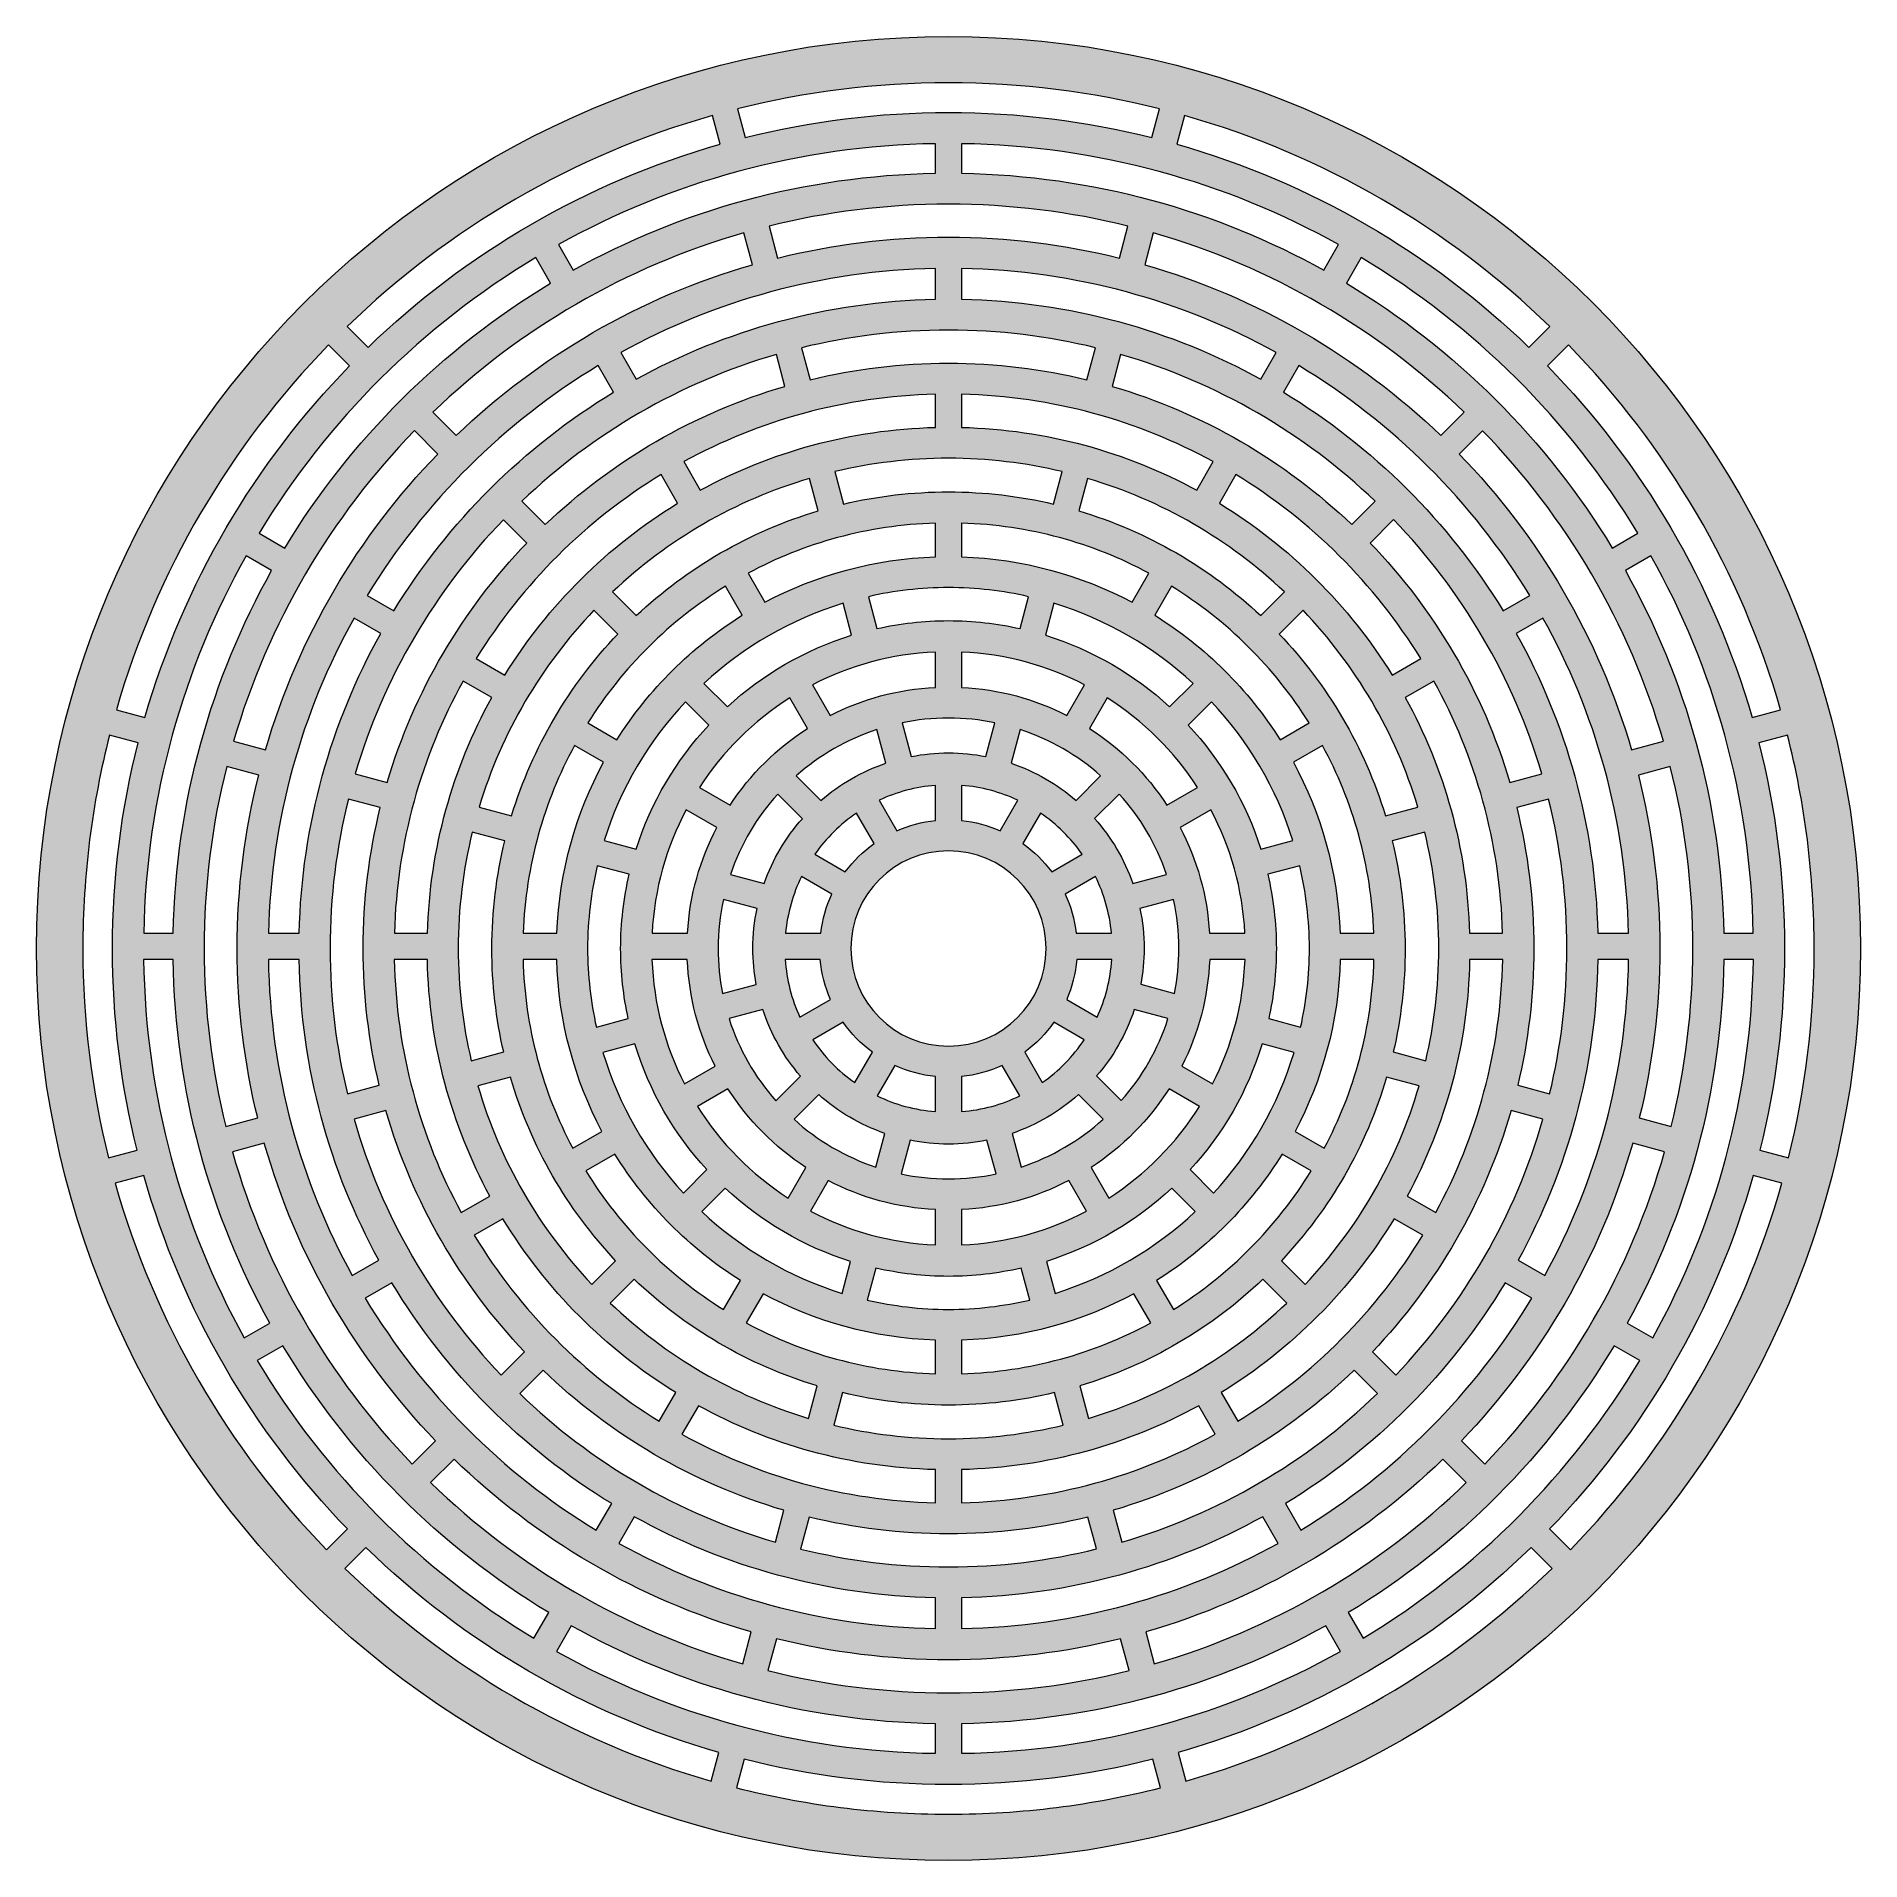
# Model space of a CAD drawing. Header units: inches. Extents: x 0 to 6, y -6 to 0.
import ezdxf

# ---------------------------------------------------------------- set-up
doc = ezdxf.new("R2010")
doc.units = ezdxf.units.IN
doc.header["$MEASUREMENT"] = 0
doc.layers.add('13-1 - Coasters Laser Cut', color=7, linetype='Continuous', lineweight=0)

msp = doc.modelspace()

# ---------------------------------------------------------------- hatches: boundary and pattern name
at = {"layer": '13-1 - Coasters Laser Cut', "true_color": 0x1d1d1b, "transparency": 33554687}
h = msp.add_hatch(color=250, dxfattribs=at)
h.dxf.hatch_style = 2
edge = h.paths.add_edge_path()
edge.add_spline(control_points=[(5.7631, -3.6887), (5.7631, -3.6887), (5.669, -3.6635), (5.669, -3.6635), (5.7218, -3.4509), (5.7501, -3.2287), (5.7501, -3), (5.7501, -2.7665), (5.7207, -2.5397), (5.6657, -2.323), (5.6657, -2.323), (5.7598, -2.2978), (5.7598, -2.2978), (5.817, -2.5225), (5.8475, -2.7577), (5.8475, -3), (5.8475, -3.2374), (5.8181, -3.4681), (5.7631, -3.6887)], knot_values=[0, 0, 0, 0, 1, 1, 1, 2, 2, 2, 3, 3, 3, 4, 4, 4, 5, 5, 5, 6, 6, 6, 6], degree=3, periodic=0)
edge = h.paths.add_edge_path()
edge.add_spline(control_points=[(4.9773, -4.9093), (5.2885, -4.5871), (5.522, -4.1894), (5.647, -3.7465), (5.647, -3.7465), (5.7411, -3.7717), (5.7411, -3.7717), (5.6116, -4.2313), (5.3692, -4.644), (5.0461, -4.9781), (5.0461, -4.9781), (4.9773, -4.9093), (4.9773, -4.9093)], knot_values=[0, 0, 0, 0, 1, 1, 1, 2, 2, 2, 3, 3, 3, 4, 4, 4, 4], degree=3, periodic=0)
edge = h.paths.add_edge_path()
edge.add_spline(control_points=[(4.9166, -4.9701), (4.9166, -4.9701), (4.9855, -5.039), (4.9855, -5.039), (4.6521, -5.3637), (4.2398, -5.6077), (3.7803, -5.7388), (3.7803, -5.7388), (3.7551, -5.6446), (3.7551, -5.6446), (4.1978, -5.518), (4.5952, -5.2829), (4.9166, -4.9701)], knot_values=[0, 0, 0, 0, 1, 1, 1, 2, 2, 2, 3, 3, 3, 4, 4, 4, 4], degree=3, periodic=0)
edge = h.paths.add_edge_path()
edge.add_spline(control_points=[(3.0429, -5.6474), (3.0429, -5.6474), (3.0429, -5.55), (3.0429, -5.55), (3.477, -5.5428), (3.8849, -5.4266), (4.2407, -5.2277), (4.2407, -5.2277), (4.2894, -5.312), (4.2894, -5.312), (3.9193, -5.5193), (3.4947, -5.6402), (3.0429, -5.6474)], knot_values=[0, 0, 0, 0, 1, 1, 1, 2, 2, 2, 3, 3, 3, 4, 4, 4, 4], degree=3, periodic=0)
edge = h.paths.add_edge_path()
edge.add_spline(control_points=[(2.328, -5.6669), (2.5432, -5.7211), (2.7683, -5.7501), (3, -5.7501), (3.2318, -5.7501), (3.4569, -5.7211), (3.6721, -5.6668), (3.6721, -5.6668), (3.6973, -5.761), (3.6973, -5.761), (3.4741, -5.8174), (3.2405, -5.8475), (3, -5.8475), (2.7595, -5.8475), (2.526, -5.8174), (2.3028, -5.761), (2.3028, -5.761), (2.328, -5.6669), (2.328, -5.6669)], knot_values=[0, 0, 0, 0, 1, 1, 1, 2, 2, 2, 3, 3, 3, 4, 4, 4, 5, 5, 5, 6, 6, 6, 6], degree=3, periodic=0)
edge = h.paths.add_edge_path()
edge.add_spline(control_points=[(1.0835, -4.9702), (1.4049, -5.283), (1.8023, -5.5181), (2.245, -5.6447), (2.245, -5.6447), (2.2198, -5.7388), (2.2198, -5.7388), (1.7603, -5.6077), (1.348, -5.3637), (1.0146, -5.039), (1.0146, -5.039), (1.0835, -4.9702), (1.0835, -4.9702)], knot_values=[0, 0, 0, 0, 1, 1, 1, 2, 2, 2, 3, 3, 3, 4, 4, 4, 4], degree=3, periodic=0)
edge = h.paths.add_edge_path()
edge.add_spline(control_points=[(0.353, -3.7466), (0.4781, -4.1894), (0.7116, -4.5871), (1.0228, -4.9093), (1.0228, -4.9093), (0.954, -4.9782), (0.954, -4.9782), (0.6308, -4.6441), (0.3885, -4.2314), (0.2589, -3.7718), (0.2589, -3.7718), (0.353, -3.7466), (0.353, -3.7466)], knot_values=[0, 0, 0, 0, 1, 1, 1, 2, 2, 2, 3, 3, 3, 4, 4, 4, 4], degree=3, periodic=0)
edge = h.paths.add_edge_path()
edge.add_spline(control_points=[(0.2402, -2.2978), (0.2402, -2.2978), (0.3343, -2.3231), (0.3343, -2.3231), (0.2793, -2.5397), (0.2499, -2.7665), (0.2499, -3), (0.2499, -3.2287), (0.2782, -3.4509), (0.3311, -3.6636), (0.3311, -3.6636), (0.2369, -3.6888), (0.2369, -3.6888), (0.1819, -3.4681), (0.1525, -3.2374), (0.1525, -3), (0.1525, -2.7578), (0.183, -2.5225), (0.2402, -2.2978)], knot_values=[0, 0, 0, 0, 1, 1, 1, 2, 2, 2, 3, 3, 3, 4, 4, 4, 5, 5, 5, 6, 6, 6, 6], degree=3, periodic=0)
edge = h.paths.add_edge_path()
edge.add_spline(control_points=[(1.0298, -1.0834), (0.7182, -1.4037), (0.4837, -1.7993), (0.3568, -2.2401), (0.3568, -2.2401), (0.2627, -2.2149), (0.2627, -2.2149), (0.3941, -1.7574), (0.6375, -1.3468), (0.961, -1.0146), (0.961, -1.0146), (1.0298, -1.0834), (1.0298, -1.0834)], knot_values=[0, 0, 0, 0, 1, 1, 1, 2, 2, 2, 3, 3, 3, 4, 4, 4, 4], degree=3, periodic=0)
edge = h.paths.add_edge_path()
edge.add_spline(control_points=[(2.2233, -0.2602), (2.2233, -0.2602), (2.2485, -0.3543), (2.2485, -0.3543), (1.8077, -0.4797), (1.4117, -0.7127), (1.0907, -1.0228), (1.0907, -1.0228), (1.0218, -0.9539), (1.0218, -0.9539), (1.3548, -0.6319), (1.7657, -0.3901), (2.2233, -0.2602)], knot_values=[0, 0, 0, 0, 1, 1, 1, 2, 2, 2, 3, 3, 3, 4, 4, 4, 4], degree=3, periodic=0)
edge = h.paths.add_edge_path()
edge.add_spline(control_points=[(3.6684, -0.3323), (3.4544, -0.2786), (3.2305, -0.2499), (3, -0.2499), (2.7695, -0.2499), (2.5456, -0.2786), (2.3316, -0.3323), (2.3316, -0.3323), (2.3063, -0.2381), (2.3063, -0.2381), (2.5285, -0.1823), (2.7608, -0.1525), (3, -0.1525), (3.2392, -0.1525), (3.4715, -0.1823), (3.6937, -0.2381), (3.6937, -0.2381), (3.6684, -0.3323), (3.6684, -0.3323)], knot_values=[0, 0, 0, 0, 1, 1, 1, 2, 2, 2, 3, 3, 3, 4, 4, 4, 5, 5, 5, 6, 6, 6, 6], degree=3, periodic=0)
edge = h.paths.add_edge_path()
edge.add_spline(control_points=[(4.2832, -0.6845), (4.2832, -0.6845), (4.2345, -0.7688), (4.2345, -0.7688), (3.8802, -0.572), (3.4745, -0.4572), (3.043, -0.45), (3.043, -0.45), (3.043, -0.3526), (3.043, -0.3526), (3.4922, -0.3598), (3.9146, -0.4794), (4.2832, -0.6845)], knot_values=[0, 0, 0, 0, 1, 1, 1, 2, 2, 2, 3, 3, 3, 4, 4, 4, 4], degree=3, periodic=0)
edge = h.paths.add_edge_path()
edge.add_spline(control_points=[(4.9093, -1.0228), (4.5883, -0.7127), (4.1923, -0.4797), (3.7515, -0.3543), (3.7515, -0.3543), (3.7767, -0.2602), (3.7767, -0.2602), (4.2343, -0.3901), (4.6452, -0.6319), (4.9782, -0.9539), (4.9782, -0.9539), (4.9093, -1.0228), (4.9093, -1.0228)], knot_values=[0, 0, 0, 0, 1, 1, 1, 2, 2, 2, 3, 3, 3, 4, 4, 4, 4], degree=3, periodic=0)
edge = h.paths.add_edge_path()
edge.add_spline(control_points=[(5.6432, -2.2401), (5.5163, -1.7993), (5.2818, -1.4037), (4.9701, -1.0834), (4.9701, -1.0834), (5.039, -1.0146), (5.039, -1.0146), (5.3625, -1.3468), (5.6059, -1.7573), (5.7373, -2.2149), (5.7373, -2.2149), (5.6432, -2.2401), (5.6432, -2.2401)], knot_values=[0, 0, 0, 0, 1, 1, 1, 2, 2, 2, 3, 3, 3, 4, 4, 4, 4], degree=3, periodic=0)
edge = h.paths.add_edge_path()
edge.add_spline(control_points=[(5.2325, -4.2322), (5.4296, -3.8765), (5.5441, -3.4691), (5.5501, -3.0358), (5.5501, -3.0358), (5.6475, -3.0358), (5.6475, -3.0358), (5.6415, -3.4868), (5.5222, -3.9108), (5.3168, -4.2809), (5.3168, -4.2809), (5.2325, -4.2322), (5.2325, -4.2322)], knot_values=[0, 0, 0, 0, 1, 1, 1, 2, 2, 2, 3, 3, 3, 4, 4, 4, 4], degree=3, periodic=0)
edge = h.paths.add_edge_path()
edge.add_spline(control_points=[(5.1896, -4.3066), (5.1896, -4.3066), (5.2739, -4.3553), (5.2739, -4.3553), (5.0502, -4.7293), (4.7368, -5.0438), (4.3637, -5.269), (4.3637, -5.269), (4.315, -5.1846), (4.315, -5.1846), (4.6734, -4.9681), (4.9744, -4.6659), (5.1896, -4.3066)], knot_values=[0, 0, 0, 0, 1, 1, 1, 2, 2, 2, 3, 3, 3, 4, 4, 4, 4], degree=3, periodic=0)
edge = h.paths.add_edge_path()
edge.add_spline(control_points=[(4.6265, -4.6801), (4.6265, -4.6801), (4.7033, -4.7569), (4.7033, -4.7569), (4.4188, -5.0329), (4.0678, -5.2405), (3.6769, -5.3531), (3.6769, -5.3531), (3.6488, -5.2481), (3.6488, -5.2481), (4.021, -5.1405), (4.3553, -4.9427), (4.6265, -4.6801)], knot_values=[0, 0, 0, 0, 1, 1, 1, 2, 2, 2, 3, 3, 3, 4, 4, 4, 4], degree=3, periodic=0)
edge = h.paths.add_edge_path()
edge.add_spline(control_points=[(3.043, -5.237), (3.043, -5.237), (3.043, -5.1358), (3.043, -5.1358), (3.4017, -5.1287), (3.739, -5.0327), (4.0337, -4.8691), (4.0337, -4.8691), (4.0843, -4.9567), (4.0843, -4.9567), (3.7746, -5.129), (3.4201, -5.2299), (3.043, -5.237)], knot_values=[0, 0, 0, 0, 1, 1, 1, 2, 2, 2, 3, 3, 3, 4, 4, 4, 4], degree=3, periodic=0)
edge = h.paths.add_edge_path()
edge.add_spline(control_points=[(2.4061, -5.3754), (2.4061, -5.3754), (2.4342, -5.2704), (2.4342, -5.2704), (2.6155, -5.3155), (2.805, -5.3397), (3, -5.3397), (3.195, -5.3397), (3.3845, -5.3155), (3.5658, -5.2704), (3.5658, -5.2704), (3.5939, -5.3754), (3.5939, -5.3754), (3.4037, -5.423), (3.2048, -5.4484), (3, -5.4484), (2.7952, -5.4484), (2.5963, -5.423), (2.4061, -5.3754)], knot_values=[0, 0, 0, 0, 1, 1, 1, 2, 2, 2, 3, 3, 3, 4, 4, 4, 5, 5, 5, 6, 6, 6, 6], degree=3, periodic=0)
edge = h.paths.add_edge_path()
edge.add_spline(control_points=[(1.7593, -5.2277), (2.115, -5.4266), (2.523, -5.5428), (2.957, -5.55), (2.957, -5.55), (2.957, -5.6474), (2.957, -5.6474), (2.5053, -5.6402), (2.0807, -5.5193), (1.7106, -5.312), (1.7106, -5.312), (1.7593, -5.2277), (1.7593, -5.2277)], knot_values=[0, 0, 0, 0, 1, 1, 1, 2, 2, 2, 3, 3, 3, 4, 4, 4, 4], degree=3, periodic=0)
edge = h.paths.add_edge_path()
edge.add_spline(control_points=[(1.2966, -4.7569), (1.2966, -4.7569), (1.3735, -4.6801), (1.3735, -4.6801), (1.6447, -4.9427), (1.979, -5.1405), (2.3512, -5.2481), (2.3512, -5.2481), (2.3231, -5.3531), (2.3231, -5.3531), (1.9322, -5.2405), (1.5811, -5.0328), (1.2966, -4.7569)], knot_values=[0, 0, 0, 0, 1, 1, 1, 2, 2, 2, 3, 3, 3, 4, 4, 4, 4], degree=3, periodic=0)
edge = h.paths.add_edge_path()
edge.add_spline(control_points=[(0.8104, -4.3066), (1.0256, -4.6659), (1.3266, -4.9681), (1.685, -5.1846), (1.685, -5.1846), (1.6363, -5.2689), (1.6363, -5.2689), (1.2631, -5.0438), (0.9498, -4.7293), (0.7261, -4.3553), (0.7261, -4.3553), (0.8104, -4.3066), (0.8104, -4.3066)], knot_values=[0, 0, 0, 0, 1, 1, 1, 2, 2, 2, 3, 3, 3, 4, 4, 4, 4], degree=3, periodic=0)
edge = h.paths.add_edge_path()
edge.add_spline(control_points=[(0.4499, -3.0358), (0.4559, -3.469), (0.5704, -3.8765), (0.7675, -4.2321), (0.7675, -4.2321), (0.6832, -4.2808), (0.6832, -4.2808), (0.4778, -3.9108), (0.3585, -3.4867), (0.3525, -3.0358), (0.3525, -3.0358), (0.4499, -3.0358), (0.4499, -3.0358)], knot_values=[0, 0, 0, 0, 1, 1, 1, 2, 2, 2, 3, 3, 3, 4, 4, 4, 4], degree=3, periodic=0)
edge = h.paths.add_edge_path()
edge.add_spline(control_points=[(0.7736, -1.757), (0.575, -2.1113), (0.4585, -2.5175), (0.4501, -2.9499), (0.4501, -2.9499), (0.3527, -2.9499), (0.3527, -2.9499), (0.3611, -2.4998), (0.4824, -2.0769), (0.6893, -1.7083), (0.6893, -1.7083), (0.7736, -1.757), (0.7736, -1.757)], knot_values=[0, 0, 0, 0, 1, 1, 1, 2, 2, 2, 3, 3, 3, 4, 4, 4, 4], degree=3, periodic=0)
edge = h.paths.add_edge_path()
edge.add_spline(control_points=[(0.8168, -1.6827), (0.8168, -1.6827), (0.7324, -1.634), (0.7324, -1.634), (0.957, -1.2626), (1.2702, -0.9506), (1.6425, -0.7274), (1.6425, -0.7274), (1.6912, -0.8117), (1.6912, -0.8117), (1.3337, -1.0264), (1.0327, -1.326), (0.8168, -1.6827)], knot_values=[0, 0, 0, 0, 1, 1, 1, 2, 2, 2, 3, 3, 3, 4, 4, 4, 4], degree=3, periodic=0)
edge = h.paths.add_edge_path()
edge.add_spline(control_points=[(2.3267, -0.6458), (2.3267, -0.6458), (2.3549, -0.7508), (2.3549, -0.7508), (1.9845, -0.8572), (1.6515, -1.0528), (1.3808, -1.3128), (1.3808, -1.3128), (1.3039, -1.2359), (1.3039, -1.2359), (1.588, -0.9627), (1.9377, -0.7572), (2.3267, -0.6458)], knot_values=[0, 0, 0, 0, 1, 1, 1, 2, 2, 2, 3, 3, 3, 4, 4, 4, 4], degree=3, periodic=0)
edge = h.paths.add_edge_path()
edge.add_spline(control_points=[(2.9571, -0.45), (2.5256, -0.4572), (2.1199, -0.572), (1.7656, -0.7688), (1.7656, -0.7688), (1.7169, -0.6844), (1.7169, -0.6844), (2.0855, -0.4794), (2.5079, -0.3598), (2.9571, -0.3526), (2.9571, -0.3526), (2.9571, -0.45), (2.9571, -0.45)], knot_values=[0, 0, 0, 0, 1, 1, 1, 2, 2, 2, 3, 3, 3, 4, 4, 4, 4], degree=3, periodic=0)
edge = h.paths.add_edge_path()
edge.add_spline(control_points=[(3.5623, -0.7288), (3.3821, -0.6842), (3.1938, -0.6603), (3, -0.6603), (2.8063, -0.6603), (2.618, -0.6841), (2.4379, -0.7287), (2.4379, -0.7287), (2.4097, -0.6237), (2.4097, -0.6237), (2.5989, -0.5767), (2.7965, -0.5516), (3, -0.5516), (3.2035, -0.5516), (3.4012, -0.5767), (3.5904, -0.6237), (3.5904, -0.6237), (3.5623, -0.7288), (3.5623, -0.7288)], knot_values=[0, 0, 0, 0, 1, 1, 1, 2, 2, 2, 3, 3, 3, 4, 4, 4, 5, 5, 5, 6, 6, 6, 6], degree=3, periodic=0)
edge = h.paths.add_edge_path()
edge.add_spline(control_points=[(4.078, -1.0398), (4.078, -1.0398), (4.0274, -1.1274), (4.0274, -1.1274), (3.7341, -0.9659), (3.3991, -0.8712), (3.043, -0.8642), (3.043, -0.8642), (3.043, -0.763), (3.043, -0.763), (3.4175, -0.7701), (3.7698, -0.8696), (4.078, -1.0398)], knot_values=[0, 0, 0, 0, 1, 1, 1, 2, 2, 2, 3, 3, 3, 4, 4, 4, 4], degree=3, periodic=0)
edge = h.paths.add_edge_path()
edge.add_spline(control_points=[(4.6962, -1.236), (4.6962, -1.236), (4.6193, -1.3128), (4.6193, -1.3128), (4.3486, -1.0529), (4.0156, -0.8573), (3.6453, -0.7509), (3.6453, -0.7509), (3.6734, -0.6458), (3.6734, -0.6458), (4.0624, -0.7572), (4.4121, -0.9628), (4.6962, -1.236)], knot_values=[0, 0, 0, 0, 1, 1, 1, 2, 2, 2, 3, 3, 3, 4, 4, 4, 4], degree=3, periodic=0)
edge = h.paths.add_edge_path()
edge.add_spline(control_points=[(5.1833, -1.6828), (4.9673, -1.3261), (4.6664, -1.0264), (4.3089, -0.8118), (4.3089, -0.8118), (4.3576, -0.7274), (4.3576, -0.7274), (4.7299, -0.9507), (5.0431, -1.2627), (5.2676, -1.6341), (5.2676, -1.6341), (5.1833, -1.6828), (5.1833, -1.6828)], knot_values=[0, 0, 0, 0, 1, 1, 1, 2, 2, 2, 3, 3, 3, 4, 4, 4, 4], degree=3, periodic=0)
edge = h.paths.add_edge_path()
edge.add_spline(control_points=[(5.2264, -1.7571), (5.2264, -1.7571), (5.3108, -1.7084), (5.3108, -1.7084), (5.5177, -2.077), (5.6389, -2.4999), (5.6473, -2.9499), (5.6473, -2.9499), (5.5499, -2.9499), (5.5499, -2.9499), (5.5415, -2.5176), (5.425, -2.1114), (5.2264, -1.7571)], knot_values=[0, 0, 0, 0, 1, 1, 1, 2, 2, 2, 3, 3, 3, 4, 4, 4, 4], degree=3, periodic=0)
edge = h.paths.add_edge_path()
edge.add_spline(control_points=[(5.2724, -3.5573), (5.3163, -3.3786), (5.3397, -3.192), (5.3397, -3), (5.3397, -2.8032), (5.3151, -2.612), (5.2692, -2.4293), (5.2692, -2.4293), (5.3742, -2.4012), (5.3742, -2.4012), (5.4226, -2.5929), (5.4484, -2.7935), (5.4484, -3), (5.4484, -3.2017), (5.4237, -3.3978), (5.3775, -3.5854), (5.3775, -3.5854), (5.2724, -3.5573), (5.2724, -3.5573)], knot_values=[0, 0, 0, 0, 1, 1, 1, 2, 2, 2, 3, 3, 3, 4, 4, 4, 5, 5, 5, 6, 6, 6, 6], degree=3, periodic=0)
edge = h.paths.add_edge_path()
edge.add_spline(control_points=[(5.2506, -3.6404), (5.2506, -3.6404), (5.3556, -3.6685), (5.3556, -3.6685), (5.2445, -4.0595), (5.0384, -4.4109), (4.764, -4.6961), (4.764, -4.6961), (4.6872, -4.6193), (4.6872, -4.6193), (4.9483, -4.3473), (5.1445, -4.0127), (5.2506, -3.6404)], knot_values=[0, 0, 0, 0, 1, 1, 1, 2, 2, 2, 3, 3, 3, 4, 4, 4, 4], degree=3, periodic=0)
edge = h.paths.add_edge_path()
edge.add_spline(control_points=[(4.831, -4.0995), (4.831, -4.0995), (4.9186, -4.1501), (4.9186, -4.1501), (4.731, -4.462), (4.4696, -4.7246), (4.1586, -4.9136), (4.1586, -4.9136), (4.108, -4.826), (4.108, -4.826), (4.4037, -4.6459), (4.6523, -4.3961), (4.831, -4.0995)], knot_values=[0, 0, 0, 0, 1, 1, 1, 2, 2, 2, 3, 3, 3, 4, 4, 4, 4], degree=3, periodic=0)
edge = h.paths.add_edge_path()
edge.add_spline(control_points=[(4.3339, -4.3874), (4.3339, -4.3874), (4.4107, -4.4642), (4.4107, -4.4642), (4.1769, -4.6895), (3.8895, -4.8595), (3.5697, -4.9529), (3.5697, -4.9529), (3.5416, -4.8479), (3.5416, -4.8479), (3.8427, -4.7595), (4.1134, -4.5994), (4.3339, -4.3874)], knot_values=[0, 0, 0, 0, 1, 1, 1, 2, 2, 2, 3, 3, 3, 4, 4, 4, 4], degree=3, periodic=0)
edge = h.paths.add_edge_path()
edge.add_spline(control_points=[(3.043, -4.8229), (3.043, -4.8229), (3.043, -4.7142), (3.043, -4.7142), (3.325, -4.7072), (3.5903, -4.6317), (3.8229, -4.504), (3.8229, -4.504), (3.8772, -4.5981), (3.8772, -4.5981), (3.6286, -4.7351), (3.3448, -4.8158), (3.043, -4.8229)], knot_values=[0, 0, 0, 0, 1, 1, 1, 2, 2, 2, 3, 3, 3, 4, 4, 4, 4], degree=3, periodic=0)
edge = h.paths.add_edge_path()
edge.add_spline(control_points=[(2.5133, -4.9753), (2.5133, -4.9753), (2.5415, -4.8702), (2.5415, -4.8702), (2.6885, -4.9063), (2.842, -4.9255), (3, -4.9255), (3.158, -4.9255), (3.3116, -4.9063), (3.4586, -4.8702), (3.4586, -4.8702), (3.4868, -4.9752), (3.4868, -4.9752), (3.3307, -5.0137), (3.1677, -5.0343), (3, -5.0343), (2.8323, -5.0343), (2.6693, -5.0137), (2.5133, -4.9753)], knot_values=[0, 0, 0, 0, 1, 1, 1, 2, 2, 2, 3, 3, 3, 4, 4, 4, 5, 5, 5, 6, 6, 6, 6], degree=3, periodic=0)
edge = h.paths.add_edge_path()
edge.add_spline(control_points=[(1.9664, -4.8691), (2.2612, -5.0328), (2.5984, -5.1287), (2.9571, -5.1358), (2.9571, -5.1358), (2.9571, -5.237), (2.9571, -5.237), (2.58, -5.2299), (2.2255, -5.129), (1.9158, -4.9567), (1.9158, -4.9567), (1.9664, -4.8691), (1.9664, -4.8691)], knot_values=[0, 0, 0, 0, 1, 1, 1, 2, 2, 2, 3, 3, 3, 4, 4, 4, 4], degree=3, periodic=0)
edge = h.paths.add_edge_path()
edge.add_spline(control_points=[(1.5894, -4.4643), (1.5894, -4.4643), (1.6662, -4.3874), (1.6662, -4.3874), (1.8867, -4.5995), (2.1574, -4.7595), (2.4585, -4.8479), (2.4585, -4.8479), (2.4304, -4.953), (2.4304, -4.953), (2.1106, -4.8595), (1.8232, -4.6896), (1.5894, -4.4643)], knot_values=[0, 0, 0, 0, 1, 1, 1, 2, 2, 2, 3, 3, 3, 4, 4, 4, 4], degree=3, periodic=0)
edge = h.paths.add_edge_path()
edge.add_spline(control_points=[(1.0814, -4.1502), (1.0814, -4.1502), (1.169, -4.0996), (1.169, -4.0996), (1.3478, -4.3961), (1.5964, -4.646), (1.8921, -4.826), (1.8921, -4.826), (1.8415, -4.9137), (1.8415, -4.9137), (1.5305, -4.7247), (1.2691, -4.462), (1.0814, -4.1502)], knot_values=[0, 0, 0, 0, 1, 1, 1, 2, 2, 2, 3, 3, 3, 4, 4, 4, 4], degree=3, periodic=0)
edge = h.paths.add_edge_path()
edge.add_spline(control_points=[(0.7494, -3.6403), (0.8555, -4.0126), (1.0517, -4.3473), (1.3128, -4.6193), (1.3128, -4.6193), (1.236, -4.6961), (1.236, -4.6961), (0.9616, -4.4108), (0.7555, -4.0595), (0.6444, -3.6685), (0.6444, -3.6685), (0.7494, -3.6403), (0.7494, -3.6403)], knot_values=[0, 0, 0, 0, 1, 1, 1, 2, 2, 2, 3, 3, 3, 4, 4, 4, 4], degree=3, periodic=0)
edge = h.paths.add_edge_path()
edge.add_spline(control_points=[(0.7309, -2.4293), (0.6849, -2.612), (0.6603, -2.8032), (0.6603, -3), (0.6603, -3.192), (0.6837, -3.3786), (0.7276, -3.5572), (0.7276, -3.5572), (0.6225, -3.5854), (0.6225, -3.5854), (0.5763, -3.3977), (0.5516, -3.2017), (0.5516, -3), (0.5516, -2.7934), (0.5774, -2.5928), (0.6258, -2.4011), (0.6258, -2.4011), (0.7309, -2.4293), (0.7309, -2.4293)], knot_values=[0, 0, 0, 0, 1, 1, 1, 2, 2, 2, 3, 3, 3, 4, 4, 4, 5, 5, 5, 6, 6, 6, 6], degree=3, periodic=0)
edge = h.paths.add_edge_path()
edge.add_spline(control_points=[(0.7534, -2.3463), (0.7534, -2.3463), (0.6483, -2.3182), (0.6483, -2.3182), (0.7613, -1.9292), (0.9683, -1.5799), (1.2431, -1.2966), (1.2431, -1.2966), (1.3199, -1.3734), (1.3199, -1.3734), (1.0584, -1.6435), (0.8613, -1.976), (0.7534, -2.3463)], knot_values=[0, 0, 0, 0, 1, 1, 1, 2, 2, 2, 3, 3, 3, 4, 4, 4, 4], degree=3, periodic=0)
edge = h.paths.add_edge_path()
edge.add_spline(control_points=[(1.1754, -1.8898), (1.1754, -1.8898), (1.0877, -1.8392), (1.0877, -1.8392), (1.2761, -1.53), (1.5375, -1.2698), (1.8476, -1.0827), (1.8476, -1.0827), (1.8982, -1.1703), (1.8982, -1.1703), (1.6034, -1.3485), (1.3549, -1.5959), (1.1754, -1.8898)], knot_values=[0, 0, 0, 0, 1, 1, 1, 2, 2, 2, 3, 3, 3, 4, 4, 4, 4], degree=3, periodic=0)
edge = h.paths.add_edge_path()
edge.add_spline(control_points=[(2.4339, -1.046), (2.4339, -1.046), (2.462, -1.151), (2.462, -1.151), (2.1628, -1.2382), (1.8935, -1.3962), (1.6735, -1.6056), (1.6735, -1.6056), (1.5966, -1.5287), (1.5966, -1.5287), (1.8299, -1.306), (2.116, -1.1382), (2.4339, -1.046)], knot_values=[0, 0, 0, 0, 1, 1, 1, 2, 2, 2, 3, 3, 3, 4, 4, 4, 4], degree=3, periodic=0)
edge = h.paths.add_edge_path()
edge.add_spline(control_points=[(2.9571, -0.8642), (2.6009, -0.8712), (2.2659, -0.9659), (1.9726, -1.1274), (1.9726, -1.1274), (1.922, -1.0398), (1.922, -1.0398), (2.2302, -0.8696), (2.5825, -0.7701), (2.9571, -0.763), (2.9571, -0.763), (2.9571, -0.8642), (2.9571, -0.8642)], knot_values=[0, 0, 0, 0, 1, 1, 1, 2, 2, 2, 3, 3, 3, 4, 4, 4, 4], degree=3, periodic=0)
edge = h.paths.add_edge_path()
edge.add_spline(control_points=[(3.455, -1.1289), (3.309, -1.0934), (3.1567, -1.0745), (3, -1.0745), (2.8433, -1.0745), (2.691, -1.0934), (2.545, -1.1289), (2.545, -1.1289), (2.5169, -1.0239), (2.5169, -1.0239), (2.6718, -0.986), (2.8336, -0.9657), (3, -0.9657), (3.1664, -0.9657), (3.3282, -0.986), (3.4831, -1.0239), (3.4831, -1.0239), (3.455, -1.1289), (3.455, -1.1289)], knot_values=[0, 0, 0, 0, 1, 1, 1, 2, 2, 2, 3, 3, 3, 4, 4, 4, 5, 5, 5, 6, 6, 6, 6], degree=3, periodic=0)
edge = h.paths.add_edge_path()
edge.add_spline(control_points=[(3.871, -1.3984), (3.871, -1.3984), (3.8166, -1.4925), (3.8166, -1.4925), (3.5855, -1.3668), (3.3224, -1.2927), (3.043, -1.2858), (3.043, -1.2858), (3.043, -1.1771), (3.043, -1.1771), (3.3422, -1.1841), (3.6238, -1.2634), (3.871, -1.3984)], knot_values=[0, 0, 0, 0, 1, 1, 1, 2, 2, 2, 3, 3, 3, 4, 4, 4, 4], degree=3, periodic=0)
edge = h.paths.add_edge_path()
edge.add_spline(control_points=[(4.4034, -1.5287), (4.4034, -1.5287), (4.3265, -1.6055), (4.3265, -1.6055), (4.1065, -1.3962), (3.8372, -1.2382), (3.538, -1.151), (3.538, -1.151), (3.5661, -1.046), (3.5661, -1.046), (3.884, -1.1382), (4.1701, -1.306), (4.4034, -1.5287)], knot_values=[0, 0, 0, 0, 1, 1, 1, 2, 2, 2, 3, 3, 3, 4, 4, 4, 4], degree=3, periodic=0)
edge = h.paths.add_edge_path()
edge.add_spline(control_points=[(4.9123, -1.8392), (4.9123, -1.8392), (4.8246, -1.8898), (4.8246, -1.8898), (4.6451, -1.5959), (4.3966, -1.3485), (4.1018, -1.1703), (4.1018, -1.1703), (4.1524, -1.0827), (4.1524, -1.0827), (4.4625, -1.2698), (4.7238, -1.5299), (4.9123, -1.8392)], knot_values=[0, 0, 0, 0, 1, 1, 1, 2, 2, 2, 3, 3, 3, 4, 4, 4, 4], degree=3, periodic=0)
edge = h.paths.add_edge_path()
edge.add_spline(control_points=[(4.6801, -1.3735), (4.6801, -1.3735), (4.757, -1.2967), (4.757, -1.2967), (5.0317, -1.58), (5.2388, -1.9293), (5.3517, -2.3183), (5.3517, -2.3183), (5.2467, -2.3464), (5.2467, -2.3464), (5.1388, -1.9761), (4.9416, -1.6435), (4.6801, -1.3735)], knot_values=[0, 0, 0, 0, 1, 1, 1, 2, 2, 2, 3, 3, 3, 4, 4, 4, 4], degree=3, periodic=0)
edge = h.paths.add_edge_path()
edge.add_spline(control_points=[(5.1359, -3.0358), (5.1359, -3.0358), (5.2371, -3.0358), (5.2371, -3.0358), (5.2312, -3.4121), (5.132, -3.7661), (4.9615, -4.0757), (4.9615, -4.0757), (4.8739, -4.0251), (4.8739, -4.0251), (5.0358, -3.7304), (5.13, -3.3937), (5.1359, -3.0358)], knot_values=[0, 0, 0, 0, 1, 1, 1, 2, 2, 2, 3, 3, 3, 4, 4, 4, 4], degree=3, periodic=0)
edge = h.paths.add_edge_path()
edge.add_spline(control_points=[(4.8504, -3.5331), (4.8504, -3.5331), (4.9555, -3.5612), (4.9555, -3.5612), (4.8635, -3.8811), (4.6951, -4.1688), (4.4713, -4.4034), (4.4713, -4.4034), (4.3945, -4.3265), (4.3945, -4.3265), (4.605, -4.1053), (4.7635, -3.8342), (4.8504, -3.5331)], knot_values=[0, 0, 0, 0, 1, 1, 1, 2, 2, 2, 3, 3, 3, 4, 4, 4, 4], degree=3, periodic=0)
edge = h.paths.add_edge_path()
edge.add_spline(control_points=[(4.4659, -3.8888), (4.4659, -3.8888), (4.5601, -3.9431), (4.5601, -3.9431), (4.4089, -4.1922), (4.1997, -4.4024), (3.9515, -4.5549), (3.9515, -4.5549), (3.8971, -4.4607), (3.8971, -4.4607), (4.1289, -4.3178), (4.3244, -4.1214), (4.4659, -3.8888)], knot_values=[0, 0, 0, 0, 1, 1, 1, 2, 2, 2, 3, 3, 3, 4, 4, 4, 4], degree=3, periodic=0)
edge = h.paths.add_edge_path()
edge.add_spline(control_points=[(4.0345, -4.088), (4.0345, -4.088), (4.1127, -4.1662), (4.1127, -4.1662), (3.9306, -4.34), (3.7079, -4.4716), (3.4606, -4.5455), (3.4606, -4.5455), (3.4319, -4.4386), (3.4319, -4.4386), (3.6603, -4.3699), (3.8659, -4.2483), (4.0345, -4.088)], knot_values=[0, 0, 0, 0, 1, 1, 1, 2, 2, 2, 3, 3, 3, 4, 4, 4, 4], degree=3, periodic=0)
edge = h.paths.add_edge_path()
edge.add_spline(control_points=[(3.043, -4.3991), (3.043, -4.3991), (3.043, -4.2885), (3.043, -4.2885), (3.2476, -4.2817), (3.4403, -4.2272), (3.6101, -4.1355), (3.6101, -4.1355), (3.6655, -4.2313), (3.6655, -4.2313), (3.4793, -4.3324), (3.2677, -4.3923), (3.043, -4.3991)], knot_values=[0, 0, 0, 0, 1, 1, 1, 2, 2, 2, 3, 3, 3, 4, 4, 4, 4], degree=3, periodic=0)
edge = h.paths.add_edge_path()
edge.add_spline(control_points=[(2.6225, -4.5679), (2.6225, -4.5679), (2.6511, -4.461), (2.6511, -4.461), (2.7631, -4.4877), (2.8799, -4.502), (3, -4.502), (3.1201, -4.502), (3.2369, -4.4877), (3.349, -4.461), (3.349, -4.461), (3.3776, -4.5678), (3.3776, -4.5678), (3.2564, -4.597), (3.13, -4.6126), (3, -4.6126), (2.87, -4.6126), (2.7437, -4.597), (2.6225, -4.5679)], knot_values=[0, 0, 0, 0, 1, 1, 1, 2, 2, 2, 3, 3, 3, 4, 4, 4, 5, 5, 5, 6, 6, 6, 6], degree=3, periodic=0)
edge = h.paths.add_edge_path()
edge.add_spline(control_points=[(2.1772, -4.504), (2.4098, -4.6318), (2.6751, -4.7072), (2.9571, -4.7142), (2.9571, -4.7142), (2.9571, -4.8229), (2.9571, -4.8229), (2.6553, -4.8159), (2.3715, -4.7352), (2.1228, -4.5981), (2.1228, -4.5981), (2.1772, -4.504), (2.1772, -4.504)], knot_values=[0, 0, 0, 0, 1, 1, 1, 2, 2, 2, 3, 3, 3, 4, 4, 4, 4], degree=3, periodic=0)
edge = h.paths.add_edge_path()
edge.add_spline(control_points=[(1.8874, -4.1662), (1.8874, -4.1662), (1.9656, -4.088), (1.9656, -4.088), (2.1342, -4.2484), (2.3398, -4.3699), (2.5682, -4.4386), (2.5682, -4.4386), (2.5396, -4.5455), (2.5396, -4.5455), (2.2922, -4.4717), (2.0695, -4.3401), (1.8874, -4.1662)], knot_values=[0, 0, 0, 0, 1, 1, 1, 2, 2, 2, 3, 3, 3, 4, 4, 4, 4], degree=3, periodic=0)
edge = h.paths.add_edge_path()
edge.add_spline(control_points=[(1.44, -3.9432), (1.44, -3.9432), (1.5341, -3.8888), (1.5341, -3.8888), (1.6757, -4.1215), (1.8712, -4.3179), (2.103, -4.4608), (2.103, -4.4608), (2.0486, -4.5549), (2.0486, -4.5549), (1.8003, -4.4025), (1.5912, -4.1923), (1.44, -3.9432)], knot_values=[0, 0, 0, 0, 1, 1, 1, 2, 2, 2, 3, 3, 3, 4, 4, 4, 4], degree=3, periodic=0)
edge = h.paths.add_edge_path()
edge.add_spline(control_points=[(1.0446, -3.5613), (1.0446, -3.5613), (1.1496, -3.5332), (1.1496, -3.5332), (1.2365, -3.8343), (1.3951, -4.1054), (1.6056, -4.3266), (1.6056, -4.3266), (1.5287, -4.4034), (1.5287, -4.4034), (1.3049, -4.1689), (1.1365, -3.8811), (1.0446, -3.5613)], knot_values=[0, 0, 0, 0, 1, 1, 1, 2, 2, 2, 3, 3, 3, 4, 4, 4, 4], degree=3, periodic=0)
edge = h.paths.add_edge_path()
edge.add_spline(control_points=[(0.8641, -3.0358), (0.87, -3.3937), (0.9643, -3.7305), (1.1261, -4.0252), (1.1261, -4.0252), (1.0385, -4.0757), (1.0385, -4.0757), (0.8681, -3.7662), (0.7688, -3.4121), (0.7629, -3.0358), (0.7629, -3.0358), (0.8641, -3.0358), (0.8641, -3.0358)], knot_values=[0, 0, 0, 0, 1, 1, 1, 2, 2, 2, 3, 3, 3, 4, 4, 4, 4], degree=3, periodic=0)
edge = h.paths.add_edge_path()
edge.add_spline(control_points=[(0.8643, -2.9499), (0.8643, -2.9499), (0.7631, -2.9499), (0.7631, -2.9499), (0.7714, -2.5745), (0.8726, -2.2217), (1.0446, -1.9135), (1.0446, -1.9135), (1.1322, -1.9641), (1.1322, -1.9641), (0.9688, -2.2574), (0.8725, -2.5929), (0.8643, -2.9499)], knot_values=[0, 0, 0, 0, 1, 1, 1, 2, 2, 2, 3, 3, 3, 4, 4, 4, 4], degree=3, periodic=0)
edge = h.paths.add_edge_path()
edge.add_spline(control_points=[(1.1277, -3.4501), (1.1277, -3.4501), (1.0227, -3.4782), (1.0227, -3.4782), (0.9856, -3.3248), (0.9657, -3.1647), (0.9657, -3), (0.9657, -2.8305), (0.9867, -2.6659), (1.0259, -2.5084), (1.0259, -2.5084), (1.131, -2.5365), (1.131, -2.5365), (1.0941, -2.685), (1.0745, -2.8402), (1.0745, -3), (1.0745, -3.155), (1.093, -3.3056), (1.1277, -3.4501)], knot_values=[0, 0, 0, 0, 1, 1, 1, 2, 2, 2, 3, 3, 3, 4, 4, 4, 5, 5, 5, 6, 6, 6, 6], degree=3, periodic=0)
edge = h.paths.add_edge_path()
edge.add_spline(control_points=[(1.1535, -2.4536), (1.1535, -2.4536), (1.0485, -2.4255), (1.0485, -2.4255), (1.1422, -2.1077), (1.3116, -1.822), (1.5358, -1.5894), (1.5358, -1.5894), (1.6126, -1.6662), (1.6126, -1.6662), (1.4017, -1.8855), (1.2422, -2.1545), (1.1535, -2.4536)], knot_values=[0, 0, 0, 0, 1, 1, 1, 2, 2, 2, 3, 3, 3, 4, 4, 4, 4], degree=3, periodic=0)
edge = h.paths.add_edge_path()
edge.add_spline(control_points=[(1.5407, -2.1007), (1.5407, -2.1007), (1.4465, -2.0463), (1.4465, -2.0463), (1.5984, -1.7998), (1.8072, -1.5919), (2.0546, -1.4413), (2.0546, -1.4413), (2.109, -1.5355), (2.109, -1.5355), (1.878, -1.6765), (1.683, -1.8706), (1.5407, -2.1007)], knot_values=[0, 0, 0, 0, 1, 1, 1, 2, 2, 2, 3, 3, 3, 4, 4, 4, 4], degree=3, periodic=0)
edge = h.paths.add_edge_path()
edge.add_spline(control_points=[(2.5431, -1.4535), (2.5431, -1.4535), (2.5717, -1.5603), (2.5717, -1.5603), (2.3452, -1.6278), (2.141, -1.7474), (1.973, -1.9051), (1.973, -1.9051), (1.8948, -1.8269), (1.8948, -1.8269), (2.0764, -1.6557), (2.2976, -1.5261), (2.5431, -1.4535)], knot_values=[0, 0, 0, 0, 1, 1, 1, 2, 2, 2, 3, 3, 3, 4, 4, 4, 4], degree=3, periodic=0)
edge = h.paths.add_edge_path()
edge.add_spline(control_points=[(2.9571, -1.2858), (2.6776, -1.2927), (2.4145, -1.3668), (2.1834, -1.4925), (2.1834, -1.4925), (2.129, -1.3984), (2.129, -1.3984), (2.3762, -1.2634), (2.6578, -1.1841), (2.9571, -1.1771), (2.9571, -1.1771), (2.9571, -1.2858), (2.9571, -1.2858)], knot_values=[0, 0, 0, 0, 1, 1, 1, 2, 2, 2, 3, 3, 3, 4, 4, 4, 4], degree=3, periodic=0)
edge = h.paths.add_edge_path()
edge.add_spline(control_points=[(3.3453, -1.5381), (3.2344, -1.5119), (3.1188, -1.498), (3, -1.498), (2.8812, -1.498), (2.7656, -1.5119), (2.6547, -1.5381), (2.6547, -1.5381), (2.626, -1.4313), (2.626, -1.4313), (2.7461, -1.4027), (2.8713, -1.3874), (3, -1.3874), (3.1287, -1.3874), (3.2539, -1.4027), (3.3739, -1.4313), (3.3739, -1.4313), (3.3453, -1.5381), (3.3453, -1.5381)], knot_values=[0, 0, 0, 0, 1, 1, 1, 2, 2, 2, 3, 3, 3, 4, 4, 4, 5, 5, 5, 6, 6, 6, 6], degree=3, periodic=0)
edge = h.paths.add_edge_path()
edge.add_spline(control_points=[(3.6591, -1.7653), (3.6591, -1.7653), (3.6038, -1.8611), (3.6038, -1.8611), (3.4355, -1.7715), (3.245, -1.7182), (3.043, -1.7115), (3.043, -1.7115), (3.043, -1.6008), (3.043, -1.6008), (3.2652, -1.6076), (3.4745, -1.6663), (3.6591, -1.7653)], knot_values=[0, 0, 0, 0, 1, 1, 1, 2, 2, 2, 3, 3, 3, 4, 4, 4, 4], degree=3, periodic=0)
edge = h.paths.add_edge_path()
edge.add_spline(control_points=[(4.1052, -1.8269), (4.1052, -1.8269), (4.027, -1.9051), (4.027, -1.9051), (3.859, -1.7474), (3.6548, -1.6278), (3.4283, -1.5603), (3.4283, -1.5603), (3.4569, -1.4535), (3.4569, -1.4535), (3.7024, -1.5261), (3.9236, -1.6557), (4.1052, -1.8269)], knot_values=[0, 0, 0, 0, 1, 1, 1, 2, 2, 2, 3, 3, 3, 4, 4, 4, 4], degree=3, periodic=0)
edge = h.paths.add_edge_path()
edge.add_spline(control_points=[(4.5535, -2.0463), (4.5535, -2.0463), (4.4593, -2.1007), (4.4593, -2.1007), (4.317, -1.8706), (4.1219, -1.6765), (3.891, -1.5355), (3.891, -1.5355), (3.9454, -1.4413), (3.9454, -1.4413), (4.1928, -1.5919), (4.4016, -1.7998), (4.5535, -2.0463)], knot_values=[0, 0, 0, 0, 1, 1, 1, 2, 2, 2, 3, 3, 3, 4, 4, 4, 4], degree=3, periodic=0)
edge = h.paths.add_edge_path()
edge.add_spline(control_points=[(4.7143, -3.0358), (4.7143, -3.0358), (4.823, -3.0358), (4.823, -3.0358), (4.8171, -3.3367), (4.7381, -3.6201), (4.6029, -3.8686), (4.6029, -3.8686), (4.5087, -3.8143), (4.5087, -3.8143), (4.6347, -3.5817), (4.7085, -3.3169), (4.7143, -3.0358)], knot_values=[0, 0, 0, 0, 1, 1, 1, 2, 2, 2, 3, 3, 3, 4, 4, 4, 4], degree=3, periodic=0)
edge = h.paths.add_edge_path()
edge.add_spline(control_points=[(4.4411, -3.4234), (4.4411, -3.4234), (4.548, -3.452), (4.548, -3.452), (4.4756, -3.6994), (4.3455, -3.9224), (4.1732, -4.1052), (4.1732, -4.1052), (4.095, -4.027), (4.095, -4.027), (4.2538, -3.8577), (4.3739, -3.6518), (4.4411, -3.4234)], knot_values=[0, 0, 0, 0, 1, 1, 1, 2, 2, 2, 3, 3, 3, 4, 4, 4, 4], degree=3, periodic=0)
edge = h.paths.add_edge_path()
edge.add_spline(control_points=[(4.0974, -3.676), (4.0974, -3.676), (4.1932, -3.7313), (4.1932, -3.7313), (4.0794, -3.9163), (3.9238, -4.0729), (3.7396, -4.188), (3.7396, -4.188), (3.6843, -4.0922), (3.6843, -4.0922), (3.8517, -3.9869), (3.9934, -3.8443), (4.0974, -3.676)], knot_values=[0, 0, 0, 0, 1, 1, 1, 2, 2, 2, 3, 3, 3, 4, 4, 4, 4], degree=3, periodic=0)
edge = h.paths.add_edge_path()
edge.add_spline(control_points=[(3.7348, -3.7883), (3.7348, -3.7883), (3.8116, -3.8652), (3.8116, -3.8652), (3.6817, -3.9871), (3.5247, -4.0804), (3.3504, -4.1343), (3.3504, -4.1343), (3.3222, -4.0292), (3.3222, -4.0292), (3.4778, -3.9804), (3.6183, -3.897), (3.7348, -3.7883)], knot_values=[0, 0, 0, 0, 1, 1, 1, 2, 2, 2, 3, 3, 3, 4, 4, 4, 4], degree=3, periodic=0)
edge = h.paths.add_edge_path()
edge.add_spline(control_points=[(3.043, -3.9752), (3.043, -3.9752), (3.043, -3.859), (3.043, -3.859), (3.1696, -3.8527), (3.2889, -3.8188), (3.3954, -3.7634), (3.3954, -3.7634), (3.4535, -3.8642), (3.4535, -3.8642), (3.3299, -3.9293), (3.1907, -3.9688), (3.043, -3.9752)], knot_values=[0, 0, 0, 0, 1, 1, 1, 2, 2, 2, 3, 3, 3, 4, 4, 4, 4], degree=3, periodic=0)
edge = h.paths.add_edge_path()
edge.add_spline(control_points=[(2.7327, -4.1564), (2.7327, -4.1564), (2.7609, -4.0514), (2.7609, -4.0514), (2.8378, -4.0689), (2.9178, -4.0784), (3, -4.0784), (3.0822, -4.0784), (3.1622, -4.0689), (3.2392, -4.0514), (3.2392, -4.0514), (3.2673, -4.1564), (3.2673, -4.1564), (3.1814, -4.1763), (3.0919, -4.1871), (3, -4.1871), (2.9081, -4.1871), (2.8187, -4.1763), (2.7327, -4.1564)], knot_values=[0, 0, 0, 0, 1, 1, 1, 2, 2, 2, 3, 3, 3, 4, 4, 4, 5, 5, 5, 6, 6, 6, 6], degree=3, periodic=0)
edge = h.paths.add_edge_path()
edge.add_spline(control_points=[(2.3899, -4.1355), (2.5598, -4.2272), (2.7525, -4.2817), (2.9571, -4.2885), (2.9571, -4.2885), (2.9571, -4.3991), (2.9571, -4.3991), (2.7324, -4.3923), (2.5208, -4.3324), (2.3346, -4.2313), (2.3346, -4.2313), (2.3899, -4.1355), (2.3899, -4.1355)], knot_values=[0, 0, 0, 0, 1, 1, 1, 2, 2, 2, 3, 3, 3, 4, 4, 4, 4], degree=3, periodic=0)
edge = h.paths.add_edge_path()
edge.add_spline(control_points=[(2.1884, -3.8652), (2.1884, -3.8652), (2.2652, -3.7884), (2.2652, -3.7884), (2.3818, -3.8971), (2.5222, -3.9804), (2.6779, -4.0292), (2.6779, -4.0292), (2.6497, -4.1343), (2.6497, -4.1343), (2.4754, -4.0804), (2.3183, -3.9871), (2.1884, -3.8652)], knot_values=[0, 0, 0, 0, 1, 1, 1, 2, 2, 2, 3, 3, 3, 4, 4, 4, 4], degree=3, periodic=0)
edge = h.paths.add_edge_path()
edge.add_spline(control_points=[(1.8068, -3.7313), (1.8068, -3.7313), (1.9026, -3.676), (1.9026, -3.676), (2.0067, -3.8443), (2.1483, -3.9869), (2.3157, -4.0922), (2.3157, -4.0922), (2.2604, -4.188), (2.2604, -4.188), (2.0763, -4.0729), (1.9206, -3.9163), (1.8068, -3.7313)], knot_values=[0, 0, 0, 0, 1, 1, 1, 2, 2, 2, 3, 3, 3, 4, 4, 4, 4], degree=3, periodic=0)
edge = h.paths.add_edge_path()
edge.add_spline(control_points=[(1.452, -3.4521), (1.452, -3.4521), (1.5589, -3.4235), (1.5589, -3.4235), (1.6261, -3.6519), (1.7463, -3.8578), (1.9051, -4.027), (1.9051, -4.027), (1.8269, -4.1053), (1.8269, -4.1053), (1.6546, -3.9224), (1.5244, -3.6995), (1.452, -3.4521)], knot_values=[0, 0, 0, 0, 1, 1, 1, 2, 2, 2, 3, 3, 3, 4, 4, 4, 4], degree=3, periodic=0)
edge = h.paths.add_edge_path()
edge.add_spline(control_points=[(1.2858, -3.0358), (1.2915, -3.317), (1.3653, -3.5818), (1.4913, -3.8143), (1.4913, -3.8143), (1.3971, -3.8687), (1.3971, -3.8687), (1.2619, -3.6201), (1.1829, -3.3368), (1.177, -3.0358), (1.177, -3.0358), (1.2858, -3.0358), (1.2858, -3.0358)], knot_values=[0, 0, 0, 0, 1, 1, 1, 2, 2, 2, 3, 3, 3, 4, 4, 4, 4], degree=3, periodic=0)
edge = h.paths.add_edge_path()
edge.add_spline(control_points=[(1.2861, -2.9499), (1.2861, -2.9499), (1.1773, -2.9499), (1.1773, -2.9499), (1.1854, -2.6499), (1.2664, -2.3678), (1.4032, -2.1205), (1.4032, -2.1205), (1.4973, -2.1749), (1.4973, -2.1749), (1.3698, -2.4061), (1.2942, -2.6697), (1.2861, -2.9499)], knot_values=[0, 0, 0, 0, 1, 1, 1, 2, 2, 2, 3, 3, 3, 4, 4, 4, 4], degree=3, periodic=0)
edge = h.paths.add_edge_path()
edge.add_spline(control_points=[(1.5369, -3.3404), (1.5369, -3.3404), (1.4301, -3.3691), (1.4301, -3.3691), (1.4022, -3.2505), (1.3874, -3.1269), (1.3874, -3), (1.3874, -2.8683), (1.4034, -2.7402), (1.4334, -2.6175), (1.4334, -2.6175), (1.5402, -2.6462), (1.5402, -2.6462), (1.5127, -2.7597), (1.498, -2.8781), (1.498, -3), (1.498, -3.1171), (1.5115, -3.231), (1.5369, -3.3404)], knot_values=[0, 0, 0, 0, 1, 1, 1, 2, 2, 2, 3, 3, 3, 4, 4, 4, 5, 5, 5, 6, 6, 6, 6], degree=3, periodic=0)
edge = h.paths.add_edge_path()
edge.add_spline(control_points=[(1.5628, -2.5633), (1.5628, -2.5633), (1.456, -2.5347), (1.456, -2.5347), (1.5301, -2.2893), (1.6611, -2.0683), (1.8338, -1.8874), (1.8338, -1.8874), (1.912, -1.9656), (1.912, -1.9656), (1.7528, -2.1329), (1.6318, -2.3369), (1.5628, -2.5633)], knot_values=[0, 0, 0, 0, 1, 1, 1, 2, 2, 2, 3, 3, 3, 4, 4, 4, 4], degree=3, periodic=0)
edge = h.paths.add_edge_path()
edge.add_spline(control_points=[(1.9092, -2.3135), (1.9092, -2.3135), (1.8134, -2.2581), (1.8134, -2.2581), (1.9279, -2.0757), (2.0832, -1.9214), (2.2665, -1.8082), (2.2665, -1.8082), (2.3218, -1.904), (2.3218, -1.904), (2.1552, -2.0074), (2.0139, -2.1477), (1.9092, -2.3135)], knot_values=[0, 0, 0, 0, 1, 1, 1, 2, 2, 2, 3, 3, 3, 4, 4, 4, 4], degree=3, periodic=0)
edge = h.paths.add_edge_path()
edge.add_spline(control_points=[(2.6533, -1.8646), (2.6533, -1.8646), (2.6814, -1.9696), (2.6814, -1.9696), (2.5276, -2.0173), (2.3885, -2.0985), (2.2726, -2.2046), (2.2726, -2.2046), (2.1957, -2.1278), (2.1957, -2.1278), (2.3251, -2.0084), (2.4809, -1.9174), (2.6533, -1.8646)], knot_values=[0, 0, 0, 0, 1, 1, 1, 2, 2, 2, 3, 3, 3, 4, 4, 4, 4], degree=3, periodic=0)
edge = h.paths.add_edge_path()
edge.add_spline(control_points=[(2.9571, -1.7115), (2.755, -1.7182), (2.5646, -1.7715), (2.3962, -1.8611), (2.3962, -1.8611), (2.3409, -1.7653), (2.3409, -1.7653), (2.5256, -1.6663), (2.7349, -1.6076), (2.9571, -1.6008), (2.9571, -1.6008), (2.9571, -1.7115), (2.9571, -1.7115)], knot_values=[0, 0, 0, 0, 1, 1, 1, 2, 2, 2, 3, 3, 3, 4, 4, 4, 4], degree=3, periodic=0)
edge = h.paths.add_edge_path()
edge.add_spline(control_points=[(3.2356, -1.9478), (3.1597, -1.9308), (3.0809, -1.9216), (3, -1.9216), (2.9191, -1.9216), (2.8403, -1.9308), (2.7645, -1.9478), (2.7645, -1.9478), (2.7363, -1.8427), (2.7363, -1.8427), (2.8212, -1.8234), (2.9094, -1.8128), (3, -1.8128), (3.0907, -1.8128), (3.1788, -1.8234), (3.2637, -1.8427), (3.2637, -1.8427), (3.2356, -1.9478), (3.2356, -1.9478)], knot_values=[0, 0, 0, 0, 1, 1, 1, 2, 2, 2, 3, 3, 3, 4, 4, 4, 5, 5, 5, 6, 6, 6, 6], degree=3, periodic=0)
edge = h.paths.add_edge_path()
edge.add_spline(control_points=[(3.4471, -2.1325), (3.4471, -2.1325), (3.3889, -2.2333), (3.3889, -2.2333), (3.2841, -2.1799), (3.167, -2.1471), (3.043, -2.141), (3.043, -2.141), (3.043, -2.0248), (3.043, -2.0248), (3.1881, -2.0311), (3.325, -2.0693), (3.4471, -2.1325)], knot_values=[0, 0, 0, 0, 1, 1, 1, 2, 2, 2, 3, 3, 3, 4, 4, 4, 4], degree=3, periodic=0)
edge = h.paths.add_edge_path()
edge.add_spline(control_points=[(3.8043, -2.1278), (3.8043, -2.1278), (3.7275, -2.2047), (3.7275, -2.2047), (3.6115, -2.0985), (3.4724, -2.0173), (3.3187, -1.9696), (3.3187, -1.9696), (3.3468, -1.8646), (3.3468, -1.8646), (3.5192, -1.9174), (3.675, -2.0085), (3.8043, -2.1278)], knot_values=[0, 0, 0, 0, 1, 1, 1, 2, 2, 2, 3, 3, 3, 4, 4, 4, 4], degree=3, periodic=0)
edge = h.paths.add_edge_path()
edge.add_spline(control_points=[(4.1866, -2.2582), (4.1866, -2.2582), (4.0908, -2.3135), (4.0908, -2.3135), (3.9861, -2.1478), (3.8448, -2.0075), (3.6783, -1.904), (3.6783, -1.904), (3.7336, -1.8082), (3.7336, -1.8082), (3.9168, -1.9214), (4.0721, -2.0757), (4.1866, -2.2582)], knot_values=[0, 0, 0, 0, 1, 1, 1, 2, 2, 2, 3, 3, 3, 4, 4, 4, 4], degree=3, periodic=0)
edge = h.paths.add_edge_path()
edge.add_spline(control_points=[(4.2888, -3.0358), (4.2888, -3.0358), (4.3994, -3.0358), (4.3994, -3.0358), (4.3938, -3.2597), (4.3352, -3.4707), (4.2359, -3.6568), (4.2359, -3.6568), (4.1401, -3.6015), (4.1401, -3.6015), (4.23, -3.4317), (4.2832, -3.2396), (4.2888, -3.0358)], knot_values=[0, 0, 0, 0, 1, 1, 1, 2, 2, 2, 3, 3, 3, 4, 4, 4, 4], degree=3, periodic=0)
edge = h.paths.add_edge_path()
edge.add_spline(control_points=[(4.1343, -2.3876), (4.1343, -2.3876), (4.2301, -2.3323), (4.2301, -2.3323), (4.3308, -2.517), (4.391, -2.7269), (4.3989, -2.9499), (4.3989, -2.9499), (4.2882, -2.9499), (4.2882, -2.9499), (4.2804, -2.747), (4.2256, -2.556), (4.1343, -2.3876)], knot_values=[0, 0, 0, 0, 1, 1, 1, 2, 2, 2, 3, 3, 3, 4, 4, 4, 4], degree=3, periodic=0)
edge = h.paths.add_edge_path()
edge.add_spline(control_points=[(4.0534, -3.2306), (4.0696, -3.1563), (4.0784, -3.0792), (4.0784, -3), (4.0784, -2.916), (4.0685, -2.8344), (4.0502, -2.7559), (4.0502, -2.7559), (4.1553, -2.7278), (4.1553, -2.7278), (4.1759, -2.8152), (4.1872, -2.9063), (4.1872, -3), (4.1872, -3.0889), (4.177, -3.1754), (4.1584, -3.2588), (4.1584, -3.2588), (4.0534, -3.2306), (4.0534, -3.2306)], knot_values=[0, 0, 0, 0, 1, 1, 1, 2, 2, 2, 3, 3, 3, 4, 4, 4, 5, 5, 5, 6, 6, 6, 6], degree=3, periodic=0)
edge = h.paths.add_edge_path()
edge.add_spline(control_points=[(4.0317, -3.3137), (4.0317, -3.3137), (4.1368, -3.3419), (4.1368, -3.3419), (4.0842, -3.5162), (3.9927, -3.6737), (3.8722, -3.8043), (3.8722, -3.8043), (3.7954, -3.7274), (3.7954, -3.7274), (3.9026, -3.6103), (3.9843, -3.4694), (4.0317, -3.3137)], knot_values=[0, 0, 0, 0, 1, 1, 1, 2, 2, 2, 3, 3, 3, 4, 4, 4, 4], degree=3, periodic=0)
edge = h.paths.add_edge_path()
edge.add_spline(control_points=[(3.7254, -3.4612), (3.7254, -3.4612), (3.8261, -3.5194), (3.8261, -3.5194), (3.7498, -3.6403), (3.6478, -3.7433), (3.5277, -3.8208), (3.5277, -3.8208), (3.4695, -3.7201), (3.4695, -3.7201), (3.5721, -3.6529), (3.6594, -3.5646), (3.7254, -3.4612)], knot_values=[0, 0, 0, 0, 1, 1, 1, 2, 2, 2, 3, 3, 3, 4, 4, 4, 4], degree=3, periodic=0)
edge = h.paths.add_edge_path()
edge.add_spline(control_points=[(3.4271, -3.4806), (3.4271, -3.4806), (3.5083, -3.5618), (3.5083, -3.5618), (3.4313, -3.6315), (3.3398, -3.6855), (3.2391, -3.7191), (3.2391, -3.7191), (3.2094, -3.6082), (3.2094, -3.6082), (3.2905, -3.5802), (3.3643, -3.5365), (3.4271, -3.4806)], knot_values=[0, 0, 0, 0, 1, 1, 1, 2, 2, 2, 3, 3, 3, 4, 4, 4, 4], degree=3, periodic=0)
edge = h.paths.add_edge_path()
edge.add_spline(control_points=[(3.043, -3.5366), (3.043, -3.5366), (3.043, -3.4212), (3.043, -3.4212), (3.0903, -3.4164), (3.1352, -3.4037), (3.1766, -3.3846), (3.1766, -3.3846), (3.2344, -3.4847), (3.2344, -3.4847), (3.1758, -3.5132), (3.1111, -3.5312), (3.043, -3.5366)], knot_values=[0, 0, 0, 0, 1, 1, 1, 2, 2, 2, 3, 3, 3, 4, 4, 4, 4], degree=3, periodic=0)
edge = h.paths.add_edge_path()
edge.add_spline(control_points=[(2.8439, -3.7417), (2.8439, -3.7417), (2.8736, -3.6308), (2.8736, -3.6308), (2.9145, -3.639), (2.9567, -3.6434), (3, -3.6434), (3.0433, -3.6434), (3.0856, -3.639), (3.1265, -3.6308), (3.1265, -3.6308), (3.1563, -3.7417), (3.1563, -3.7417), (3.1058, -3.7523), (3.0536, -3.7579), (3, -3.7579), (2.9465, -3.7579), (2.8943, -3.7523), (2.8439, -3.7417)], knot_values=[0, 0, 0, 0, 1, 1, 1, 2, 2, 2, 3, 3, 3, 4, 4, 4, 5, 5, 5, 6, 6, 6, 6], degree=3, periodic=0)
edge = h.paths.add_edge_path()
edge.add_spline(control_points=[(2.6047, -3.7635), (2.7112, -3.8188), (2.8306, -3.8527), (2.9571, -3.859), (2.9571, -3.859), (2.9571, -3.9752), (2.9571, -3.9752), (2.8094, -3.9688), (2.6702, -3.9294), (2.5466, -3.8642), (2.5466, -3.8642), (2.6047, -3.7635), (2.6047, -3.7635)], knot_values=[0, 0, 0, 0, 1, 1, 1, 2, 2, 2, 3, 3, 3, 4, 4, 4, 4], degree=3, periodic=0)
edge = h.paths.add_edge_path()
edge.add_spline(control_points=[(2.4918, -3.5618), (2.4918, -3.5618), (2.573, -3.4807), (2.573, -3.4807), (2.6358, -3.5365), (2.7096, -3.5802), (2.7907, -3.6082), (2.7907, -3.6082), (2.761, -3.7191), (2.761, -3.7191), (2.6603, -3.6856), (2.5689, -3.6316), (2.4918, -3.5618)], knot_values=[0, 0, 0, 0, 1, 1, 1, 2, 2, 2, 3, 3, 3, 4, 4, 4, 4], degree=3, periodic=0)
edge = h.paths.add_edge_path()
edge.add_spline(control_points=[(2.1739, -3.5194), (2.1739, -3.5194), (2.2746, -3.4613), (2.2746, -3.4613), (2.3406, -3.5646), (2.428, -3.653), (2.5306, -3.7201), (2.5306, -3.7201), (2.4724, -3.8208), (2.4724, -3.8208), (2.3523, -3.7434), (2.2502, -3.6403), (2.1739, -3.5194)], knot_values=[0, 0, 0, 0, 1, 1, 1, 2, 2, 2, 3, 3, 3, 4, 4, 4, 4], degree=3, periodic=0)
edge = h.paths.add_edge_path()
edge.add_spline(control_points=[(1.9683, -3.3138), (2.0157, -3.4694), (2.0974, -3.6103), (2.2047, -3.7275), (2.2047, -3.7275), (2.1278, -3.8043), (2.1278, -3.8043), (2.0073, -3.6738), (1.9158, -3.5162), (1.8633, -3.3419), (1.8633, -3.3419), (1.9683, -3.3138), (1.9683, -3.3138)], knot_values=[0, 0, 0, 0, 1, 1, 1, 2, 2, 2, 3, 3, 3, 4, 4, 4, 4], degree=3, periodic=0)
edge = h.paths.add_edge_path()
edge.add_spline(control_points=[(1.9724, -2.673), (1.9724, -2.673), (1.8672, -2.6448), (1.8672, -2.6448), (1.9213, -2.4724), (2.014, -2.3171), (2.1348, -2.1884), (2.1348, -2.1884), (2.2116, -2.2652), (2.2116, -2.2652), (2.1041, -2.3805), (2.0214, -2.5193), (1.9724, -2.673)], knot_values=[0, 0, 0, 0, 1, 1, 1, 2, 2, 2, 3, 3, 3, 4, 4, 4, 4], degree=3, periodic=0)
edge = h.paths.add_edge_path()
edge.add_spline(control_points=[(2.2321, -3.3866), (2.2321, -3.3866), (2.1313, -3.4448), (2.1313, -3.4448), (2.0678, -3.3213), (2.0299, -3.1827), (2.0246, -3.0358), (2.0246, -3.0358), (2.1408, -3.0358), (2.1408, -3.0358), (2.146, -3.1616), (2.1784, -3.2804), (2.2321, -3.3866)], knot_values=[0, 0, 0, 0, 1, 1, 1, 2, 2, 2, 3, 3, 3, 4, 4, 4, 4], degree=3, periodic=0)
edge = h.paths.add_edge_path()
edge.add_spline(control_points=[(2.1415, -2.9499), (2.1415, -2.9499), (2.025, -2.9499), (2.025, -2.9499), (2.0324, -2.804), (2.0721, -2.6665), (2.137, -2.5442), (2.137, -2.5442), (2.2377, -2.6024), (2.2377, -2.6024), (2.1827, -2.7074), (2.1487, -2.8251), (2.1415, -2.9499)], knot_values=[0, 0, 0, 0, 1, 1, 1, 2, 2, 2, 3, 3, 3, 4, 4, 4, 4], degree=3, periodic=0)
edge = h.paths.add_edge_path()
edge.add_spline(control_points=[(2.2813, -2.5283), (2.2813, -2.5283), (2.1806, -2.4702), (2.1806, -2.4702), (2.2574, -2.3517), (2.3592, -2.251), (2.4784, -2.1753), (2.4784, -2.1753), (2.5366, -2.276), (2.5366, -2.276), (2.4349, -2.3414), (2.3478, -2.4274), (2.2813, -2.5283)], knot_values=[0, 0, 0, 0, 1, 1, 1, 2, 2, 2, 3, 3, 3, 4, 4, 4, 4], degree=3, periodic=0)
edge = h.paths.add_edge_path()
edge.add_spline(control_points=[(2.7644, -2.2797), (2.7644, -2.2797), (2.7942, -2.3906), (2.7942, -2.3906), (2.715, -2.4174), (2.6427, -2.4593), (2.5806, -2.5127), (2.5806, -2.5127), (2.4994, -2.4316), (2.4994, -2.4316), (2.5758, -2.3643), (2.6656, -2.3121), (2.7644, -2.2797)], knot_values=[0, 0, 0, 0, 1, 1, 1, 2, 2, 2, 3, 3, 3, 4, 4, 4, 4], degree=3, periodic=0)
edge = h.paths.add_edge_path()
edge.add_spline(control_points=[(2.9571, -2.141), (2.833, -2.1471), (2.7159, -2.1799), (2.6111, -2.2333), (2.6111, -2.2333), (2.5529, -2.1325), (2.5529, -2.1325), (2.675, -2.0693), (2.8119, -2.0311), (2.9571, -2.0248), (2.9571, -2.0248), (2.9571, -2.141), (2.9571, -2.141)], knot_values=[0, 0, 0, 0, 1, 1, 1, 2, 2, 2, 3, 3, 3, 4, 4, 4, 4], degree=3, periodic=0)
edge = h.paths.add_edge_path()
edge.add_spline(control_points=[(3.1228, -2.3685), (3.083, -2.3608), (3.042, -2.3566), (3, -2.3566), (2.958, -2.3566), (2.917, -2.3608), (2.8772, -2.3685), (2.8772, -2.3685), (2.8474, -2.2575), (2.8474, -2.2575), (2.8967, -2.2474), (2.9478, -2.242), (3, -2.242), (3.0522, -2.242), (3.1033, -2.2474), (3.1526, -2.2575), (3.1526, -2.2575), (3.1228, -2.3685), (3.1228, -2.3685)], knot_values=[0, 0, 0, 0, 1, 1, 1, 2, 2, 2, 3, 3, 3, 4, 4, 4, 5, 5, 5, 6, 6, 6, 6], degree=3, periodic=0)
edge = h.paths.add_edge_path()
edge.add_spline(control_points=[(3.2279, -2.5122), (3.2279, -2.5122), (3.17, -2.6124), (3.17, -2.6124), (3.1304, -2.595), (3.0877, -2.5834), (3.043, -2.5788), (3.043, -2.5788), (3.043, -2.4633), (3.043, -2.4633), (3.1086, -2.4686), (3.1709, -2.4855), (3.2279, -2.5122)], knot_values=[0, 0, 0, 0, 1, 1, 1, 2, 2, 2, 3, 3, 3, 4, 4, 4, 4], degree=3, periodic=0)
edge = h.paths.add_edge_path()
edge.add_spline(control_points=[(3.5005, -2.4315), (3.5005, -2.4315), (3.4194, -2.5127), (3.4194, -2.5127), (3.3573, -2.4592), (3.285, -2.4174), (3.2058, -2.3906), (3.2058, -2.3906), (3.2355, -2.2797), (3.2355, -2.2797), (3.3343, -2.3121), (3.4242, -2.3642), (3.5005, -2.4315)], knot_values=[0, 0, 0, 0, 1, 1, 1, 2, 2, 2, 3, 3, 3, 4, 4, 4, 4], degree=3, periodic=0)
edge = h.paths.add_edge_path()
edge.add_spline(control_points=[(3.6324, -3.1178), (3.6395, -3.0796), (3.6434, -3.0402), (3.6434, -3), (3.6434, -2.9549), (3.6387, -2.911), (3.6298, -2.8685), (3.6298, -2.8685), (3.7405, -2.8388), (3.7405, -2.8388), (3.7518, -2.8908), (3.758, -2.9447), (3.758, -3), (3.758, -3.0505), (3.7529, -3.0998), (3.7434, -3.1475), (3.7434, -3.1475), (3.6324, -3.1178), (3.6324, -3.1178)], knot_values=[0, 0, 0, 0, 1, 1, 1, 2, 2, 2, 3, 3, 3, 4, 4, 4, 5, 5, 5, 6, 6, 6, 6], degree=3, periodic=0)
edge = h.paths.add_edge_path()
edge.add_spline(control_points=[(3.611, -3.201), (3.611, -3.201), (3.7219, -3.2307), (3.7219, -3.2307), (3.6897, -3.3314), (3.6369, -3.4229), (3.5685, -3.5005), (3.5685, -3.5005), (3.4873, -3.4193), (3.4873, -3.4193), (3.5419, -3.356), (3.5843, -3.2821), (3.611, -3.201)], knot_values=[0, 0, 0, 0, 1, 1, 1, 2, 2, 2, 3, 3, 3, 4, 4, 4, 4], degree=3, periodic=0)
edge = h.paths.add_edge_path()
edge.add_spline(control_points=[(3.3887, -3.1676), (3.4064, -3.1266), (3.4178, -3.0822), (3.4217, -3.0358), (3.4217, -3.0358), (3.5372, -3.0358), (3.5372, -3.0358), (3.5328, -3.1031), (3.5159, -3.1671), (3.4889, -3.2254), (3.4889, -3.2254), (3.3887, -3.1676), (3.3887, -3.1676)], knot_values=[0, 0, 0, 0, 1, 1, 1, 2, 2, 2, 3, 3, 3, 4, 4, 4, 4], degree=3, periodic=0)
edge = h.paths.add_edge_path()
edge.add_spline(control_points=[(3.3467, -3.2425), (3.3467, -3.2425), (3.4468, -3.3003), (3.4468, -3.3003), (3.4097, -3.3553), (3.3627, -3.403), (3.3084, -3.441), (3.3084, -3.441), (3.2506, -3.3409), (3.2506, -3.3409), (3.2877, -3.3136), (3.3202, -3.2803), (3.3467, -3.2425)], knot_values=[0, 0, 0, 0, 1, 1, 1, 2, 2, 2, 3, 3, 3, 4, 4, 4, 4], degree=3, periodic=0)
edge = h.paths.add_edge_path()
edge.add_spline(control_points=[(3.3394, -2.7473), (3.3129, -2.7117), (3.2809, -2.6806), (3.2447, -2.6549), (3.2447, -2.6549), (3.3025, -2.5548), (3.3025, -2.5548), (3.3559, -2.5911), (3.4022, -2.6368), (3.4395, -2.6895), (3.4395, -2.6895), (3.3394, -2.7473), (3.3394, -2.7473)], knot_values=[0, 0, 0, 0, 1, 1, 1, 2, 2, 2, 3, 3, 3, 4, 4, 4, 4], degree=3, periodic=0)
edge = h.paths.add_edge_path()
edge.add_spline(control_points=[(3.4806, -2.5729), (3.4806, -2.5729), (3.5618, -2.4918), (3.5618, -2.4918), (3.6304, -2.5675), (3.6838, -2.6573), (3.7175, -2.7561), (3.7175, -2.7561), (3.6066, -2.7858), (3.6066, -2.7858), (3.5785, -2.7066), (3.5354, -2.6345), (3.4806, -2.5729)], knot_values=[0, 0, 0, 0, 1, 1, 1, 2, 2, 2, 3, 3, 3, 4, 4, 4, 4], degree=3, periodic=0)
edge = h.paths.add_edge_path()
edge.add_spline(control_points=[(3.4835, -2.7632), (3.5117, -2.8205), (3.5299, -2.8834), (3.5361, -2.9499), (3.5361, -2.9499), (3.4203, -2.9499), (3.4203, -2.9499), (3.4149, -2.9043), (3.4022, -2.861), (3.3835, -2.821), (3.3835, -2.821), (3.4835, -2.7632), (3.4835, -2.7632)], knot_values=[0, 0, 0, 0, 1, 1, 1, 2, 2, 2, 3, 3, 3, 4, 4, 4, 4], degree=3, periodic=0)
edge = h.paths.add_edge_path()
edge.add_spline(control_points=[(2.7721, -2.5122), (2.8291, -2.4855), (2.8914, -2.4686), (2.9571, -2.4633), (2.9571, -2.4633), (2.9571, -2.5788), (2.9571, -2.5788), (2.9123, -2.5834), (2.8696, -2.595), (2.83, -2.6124), (2.83, -2.6124), (2.7721, -2.5122), (2.7721, -2.5122)], knot_values=[0, 0, 0, 0, 1, 1, 1, 2, 2, 2, 3, 3, 3, 4, 4, 4, 4], degree=3, periodic=0)
edge = h.paths.add_edge_path()
edge.add_spline(control_points=[(2.6534, -3.2426), (2.6799, -3.2804), (2.7123, -3.3136), (2.7495, -3.341), (2.7495, -3.341), (2.6917, -3.4411), (2.6917, -3.4411), (2.6374, -3.4031), (2.5904, -3.3554), (2.5533, -3.3004), (2.5533, -3.3004), (2.6534, -3.2426), (2.6534, -3.2426)], knot_values=[0, 0, 0, 0, 1, 1, 1, 2, 2, 2, 3, 3, 3, 4, 4, 4, 4], degree=3, periodic=0)
edge = h.paths.add_edge_path()
edge.add_spline(control_points=[(2.5112, -3.2255), (2.4841, -3.1671), (2.4673, -3.1032), (2.4628, -3.0358), (2.4628, -3.0358), (2.5783, -3.0358), (2.5783, -3.0358), (2.5822, -3.0823), (2.5936, -3.1267), (2.6114, -3.1677), (2.6114, -3.1677), (2.5112, -3.2255), (2.5112, -3.2255)], knot_values=[0, 0, 0, 0, 1, 1, 1, 2, 2, 2, 3, 3, 3, 4, 4, 4, 4], degree=3, periodic=0)
edge = h.paths.add_edge_path()
edge.add_spline(control_points=[(2.389, -3.2011), (2.4158, -3.2822), (2.4582, -3.3561), (2.5128, -3.4194), (2.5128, -3.4194), (2.4316, -3.5006), (2.4316, -3.5006), (2.3632, -3.423), (2.3104, -3.3315), (2.2781, -3.2308), (2.2781, -3.2308), (2.389, -3.2011), (2.389, -3.2011)], knot_values=[0, 0, 0, 0, 1, 1, 1, 2, 2, 2, 3, 3, 3, 4, 4, 4, 4], degree=3, periodic=0)
edge = h.paths.add_edge_path()
edge.add_spline(control_points=[(2.3702, -2.8686), (2.3613, -2.911), (2.3566, -2.955), (2.3566, -3), (2.3566, -3.0403), (2.3605, -3.0796), (2.3677, -3.1179), (2.3677, -3.1179), (2.2566, -3.1476), (2.2566, -3.1476), (2.2471, -3.0998), (2.242, -3.0505), (2.242, -3), (2.242, -2.9447), (2.2482, -2.8909), (2.2594, -2.8389), (2.2594, -2.8389), (2.3702, -2.8686), (2.3702, -2.8686)], knot_values=[0, 0, 0, 0, 1, 1, 1, 2, 2, 2, 3, 3, 3, 4, 4, 4, 5, 5, 5, 6, 6, 6, 6], degree=3, periodic=0)
edge = h.paths.add_edge_path()
edge.add_spline(control_points=[(2.3934, -2.7859), (2.3934, -2.7859), (2.2825, -2.7562), (2.2825, -2.7562), (2.3162, -2.6574), (2.3696, -2.5676), (2.4382, -2.4918), (2.4382, -2.4918), (2.5194, -2.573), (2.5194, -2.573), (2.4646, -2.6346), (2.4215, -2.7067), (2.3934, -2.7859)], knot_values=[0, 0, 0, 0, 1, 1, 1, 2, 2, 2, 3, 3, 3, 4, 4, 4, 4], degree=3, periodic=0)
edge = h.paths.add_edge_path()
edge.add_spline(control_points=[(2.5604, -2.6895), (2.5977, -2.6368), (2.6441, -2.5911), (2.6975, -2.5548), (2.6975, -2.5548), (2.7553, -2.6549), (2.7553, -2.6549), (2.7191, -2.6806), (2.6871, -2.7118), (2.6606, -2.7473), (2.6606, -2.7473), (2.5604, -2.6895), (2.5604, -2.6895)], knot_values=[0, 0, 0, 0, 1, 1, 1, 2, 2, 2, 3, 3, 3, 4, 4, 4, 4], degree=3, periodic=0)
edge = h.paths.add_edge_path()
edge.add_spline(control_points=[(2.6165, -2.821), (2.5977, -2.861), (2.5851, -2.9044), (2.5797, -2.9499), (2.5797, -2.9499), (2.4639, -2.9499), (2.4639, -2.9499), (2.4701, -2.8835), (2.4883, -2.8205), (2.5164, -2.7633), (2.5164, -2.7633), (2.6165, -2.821), (2.6165, -2.821)], knot_values=[0, 0, 0, 0, 1, 1, 1, 2, 2, 2, 3, 3, 3, 4, 4, 4, 4], degree=3, periodic=0)
edge = h.paths.add_edge_path()
edge.add_spline(control_points=[(2.9571, -3.4212), (2.9571, -3.4212), (2.9571, -3.5366), (2.9571, -3.5366), (2.889, -3.5312), (2.8243, -3.5132), (2.7657, -3.4848), (2.7657, -3.4848), (2.8235, -3.3846), (2.8235, -3.3846), (2.8649, -3.4037), (2.9098, -3.4164), (2.9571, -3.4212)], knot_values=[0, 0, 0, 0, 1, 1, 1, 2, 2, 2, 3, 3, 3, 4, 4, 4, 4], degree=3, periodic=0)
edge = h.paths.add_edge_path()
edge.add_spline(control_points=[(2.6788, -3), (2.6788, -2.8229), (2.8229, -2.6788), (3, -2.6788), (3.1771, -2.6788), (3.3212, -2.8229), (3.3212, -3), (3.3212, -3.1771), (3.1771, -3.3212), (3, -3.3212), (2.8229, -3.3212), (2.6788, -3.1771), (2.6788, -3)], knot_values=[0, 0, 0, 0, 1, 1, 1, 2, 2, 2, 3, 3, 3, 4, 4, 4, 4], degree=3, periodic=0)
edge = h.paths.add_edge_path()
edge.add_spline(control_points=[(3.8194, -2.4701), (3.8194, -2.4701), (3.7187, -2.5283), (3.7187, -2.5283), (3.6522, -2.4274), (3.5651, -2.3414), (3.4634, -2.276), (3.4634, -2.276), (3.5216, -2.1753), (3.5216, -2.1753), (3.6408, -2.251), (3.7425, -2.3517), (3.8194, -2.4701)], knot_values=[0, 0, 0, 0, 1, 1, 1, 2, 2, 2, 3, 3, 3, 4, 4, 4, 4], degree=3, periodic=0)
edge = h.paths.add_edge_path()
edge.add_spline(control_points=[(3.7884, -2.2652), (3.7884, -2.2652), (3.8652, -2.1884), (3.8652, -2.1884), (3.986, -2.3171), (4.0787, -2.4725), (4.1328, -2.6448), (4.1328, -2.6448), (4.0276, -2.673), (4.0276, -2.673), (3.9786, -2.5193), (3.8959, -2.3806), (3.7884, -2.2652)], knot_values=[0, 0, 0, 0, 1, 1, 1, 2, 2, 2, 3, 3, 3, 4, 4, 4, 4], degree=3, periodic=0)
edge = h.paths.add_edge_path()
edge.add_spline(control_points=[(3.7623, -2.6023), (3.7623, -2.6023), (3.863, -2.5442), (3.863, -2.5442), (3.9278, -2.6664), (3.9676, -2.8039), (3.975, -2.9499), (3.975, -2.9499), (3.8585, -2.9499), (3.8585, -2.9499), (3.8513, -2.825), (3.8173, -2.7074), (3.7623, -2.6023)], knot_values=[0, 0, 0, 0, 1, 1, 1, 2, 2, 2, 3, 3, 3, 4, 4, 4, 4], degree=3, periodic=0)
edge = h.paths.add_edge_path()
edge.add_spline(control_points=[(3.8592, -3.0358), (3.8592, -3.0358), (3.9754, -3.0358), (3.9754, -3.0358), (3.9701, -3.1826), (3.9322, -3.3212), (3.8687, -3.4447), (3.8687, -3.4447), (3.7679, -3.3866), (3.7679, -3.3866), (3.8217, -3.2803), (3.854, -3.1615), (3.8592, -3.0358)], knot_values=[0, 0, 0, 0, 1, 1, 1, 2, 2, 2, 3, 3, 3, 4, 4, 4, 4], degree=3, periodic=0)
edge = h.paths.add_edge_path()
edge.add_spline(control_points=[(1.8416, -3.2588), (1.823, -3.1754), (1.8129, -3.0889), (1.8129, -3), (1.8129, -2.9063), (1.8241, -2.8152), (1.8447, -2.7277), (1.8447, -2.7277), (1.9498, -2.7559), (1.9498, -2.7559), (1.9315, -2.8344), (1.9216, -2.916), (1.9216, -3), (1.9216, -3.0792), (1.9304, -3.1563), (1.9466, -3.2306), (1.9466, -3.2306), (1.8416, -3.2588), (1.8416, -3.2588)], knot_values=[0, 0, 0, 0, 1, 1, 1, 2, 2, 2, 3, 3, 3, 4, 4, 4, 5, 5, 5, 6, 6, 6, 6], degree=3, periodic=0)
edge = h.paths.add_edge_path()
edge.add_spline(control_points=[(1.6011, -2.9499), (1.609, -2.7269), (1.6692, -2.517), (1.7699, -2.3322), (1.7699, -2.3322), (1.8657, -2.3875), (1.8657, -2.3875), (1.7744, -2.556), (1.7196, -2.747), (1.7118, -2.9499), (1.7118, -2.9499), (1.6011, -2.9499), (1.6011, -2.9499)], knot_values=[0, 0, 0, 0, 1, 1, 1, 2, 2, 2, 3, 3, 3, 4, 4, 4, 4], degree=3, periodic=0)
edge = h.paths.add_edge_path()
edge.add_spline(control_points=[(1.7113, -3.0358), (1.7168, -3.2396), (1.77, -3.4317), (1.8599, -3.6015), (1.8599, -3.6015), (1.7641, -3.6568), (1.7641, -3.6568), (1.6648, -3.4707), (1.6062, -3.2597), (1.6006, -3.0358), (1.6006, -3.0358), (1.7113, -3.0358), (1.7113, -3.0358)], knot_values=[0, 0, 0, 0, 1, 1, 1, 2, 2, 2, 3, 3, 3, 4, 4, 4, 4], degree=3, periodic=0)
edge = h.paths.add_edge_path()
edge.add_spline(control_points=[(4.544, -2.5346), (4.544, -2.5346), (4.4372, -2.5633), (4.4372, -2.5633), (4.3682, -2.3368), (4.2472, -2.1329), (4.088, -1.9656), (4.088, -1.9656), (4.1662, -1.8874), (4.1662, -1.8874), (4.3389, -2.0683), (4.4699, -2.2892), (4.544, -2.5346)], knot_values=[0, 0, 0, 0, 1, 1, 1, 2, 2, 2, 3, 3, 3, 4, 4, 4, 4], degree=3, periodic=0)
edge = h.paths.add_edge_path()
edge.add_spline(control_points=[(4.5027, -2.1748), (4.5027, -2.1748), (4.5968, -2.1205), (4.5968, -2.1205), (4.7335, -2.3677), (4.8146, -2.6498), (4.8227, -2.9499), (4.8227, -2.9499), (4.7139, -2.9499), (4.7139, -2.9499), (4.7058, -2.6696), (4.6302, -2.406), (4.5027, -2.1748)], knot_values=[0, 0, 0, 0, 1, 1, 1, 2, 2, 2, 3, 3, 3, 4, 4, 4, 4], degree=3, periodic=0)
edge = h.paths.add_edge_path()
edge.add_spline(control_points=[(4.4598, -2.6461), (4.4598, -2.6461), (4.5666, -2.6175), (4.5666, -2.6175), (4.5966, -2.7402), (4.6126, -2.8682), (4.6126, -3), (4.6126, -3.1269), (4.5978, -3.2504), (4.5699, -3.369), (4.5699, -3.369), (4.4631, -3.3404), (4.4631, -3.3404), (4.4885, -3.231), (4.502, -3.117), (4.502, -3), (4.502, -2.8781), (4.4873, -2.7597), (4.4598, -2.6461)], knot_values=[0, 0, 0, 0, 1, 1, 1, 2, 2, 2, 3, 3, 3, 4, 4, 4, 5, 5, 5, 6, 6, 6, 6], degree=3, periodic=0)
edge = h.paths.add_edge_path()
edge.add_spline(control_points=[(4.9515, -2.4254), (4.9515, -2.4254), (4.8465, -2.4536), (4.8465, -2.4536), (4.7578, -2.1544), (4.5983, -1.8855), (4.3874, -1.6662), (4.3874, -1.6662), (4.4642, -1.5893), (4.4642, -1.5893), (4.6884, -1.8219), (4.8578, -2.1076), (4.9515, -2.4254)], knot_values=[0, 0, 0, 0, 1, 1, 1, 2, 2, 2, 3, 3, 3, 4, 4, 4, 4], degree=3, periodic=0)
edge = h.paths.add_edge_path()
edge.add_spline(control_points=[(4.8678, -1.964), (4.8678, -1.964), (4.9554, -1.9134), (4.9554, -1.9134), (5.1274, -2.2217), (5.2286, -2.5745), (5.2369, -2.9499), (5.2369, -2.9499), (5.1357, -2.9499), (5.1357, -2.9499), (5.1275, -2.5929), (5.0312, -2.2574), (4.8678, -1.964)], knot_values=[0, 0, 0, 0, 1, 1, 1, 2, 2, 2, 3, 3, 3, 4, 4, 4, 4], degree=3, periodic=0)
edge = h.paths.add_edge_path()
edge.add_spline(control_points=[(4.869, -2.5365), (4.869, -2.5365), (4.9741, -2.5083), (4.9741, -2.5083), (5.0133, -2.6658), (5.0343, -2.8305), (5.0343, -3), (5.0343, -3.1647), (5.0145, -3.3247), (4.9774, -3.4782), (4.9774, -3.4782), (4.8723, -3.45), (4.8723, -3.45), (4.907, -3.3056), (4.9255, -3.1549), (4.9255, -3), (4.9255, -2.8402), (4.9059, -2.685), (4.869, -2.5365)], knot_values=[0, 0, 0, 0, 1, 1, 1, 2, 2, 2, 3, 3, 3, 4, 4, 4, 5, 5, 5, 6, 6, 6, 6], degree=3, periodic=0)
edge = h.paths.add_edge_path()
edge.add_spline(control_points=[(3, 0), (3, 0), (3, 0), (3, 0), (1.3431, 0), (0, -1.3431), (0, -3), (0, -3), (0, -3), (0, -3), (0, -4.6569), (1.3431, -6), (3, -6), (3, -6), (3, -6), (3, -6), (4.6569, -6), (6, -4.6569), (6, -3), (6, -3), (6, -3), (6, -3), (6, -1.3431), (4.6569, 0), (3, 0)], knot_values=[0, 0, 0, 0, 1, 1, 1, 2, 2, 2, 3, 3, 3, 4, 4, 4, 5, 5, 5, 6, 6, 6, 7, 7, 7, 8, 8, 8, 8], degree=3, periodic=0)

# ---------------------------------------------------------------- linework, layer by layer
at = {"layer": '13-1 - Coasters Laser Cut'}
for points, knots in [([(3, 0), (3, 0), (3, 0), (3, 0), (1.3431, 0), (0, -1.3431), (0, -3), (0, -3), (0, -3), (0, -3), (0, -4.6569), (1.3431, -6), (3, -6), (3, -6), (3, -6), (3, -6), (4.6569, -6), (6, -4.6569), (6, -3), (6, -3), (6, -3), (6, -3), (6, -1.3431), (4.6569, 0), (3, 0)], [0, 0, 0, 0, 1, 1, 1, 2, 2, 2, 3, 3, 3, 4, 4, 4, 5, 5, 5, 6, 6, 6, 7, 7, 7, 8, 8, 8, 8]), ([(3.6684, -0.3323), (3.4544, -0.2786), (3.2305, -0.2499), (3, -0.2499), (2.7695, -0.2499), (2.5456, -0.2786), (2.3316, -0.3323), (2.3316, -0.3323), (2.3063, -0.2381), (2.3063, -0.2381), (2.5285, -0.1823), (2.7608, -0.1525), (3, -0.1525), (3.2392, -0.1525), (3.4715, -0.1823), (3.6937, -0.2381), (3.6937, -0.2381), (3.6684, -0.3323), (3.6684, -0.3323)], [0, 0, 0, 0, 1, 1, 1, 2, 2, 2, 3, 3, 3, 4, 4, 4, 5, 5, 5, 6, 6, 6, 6]), ([(2.2233, -0.2602), (2.2233, -0.2602), (2.2485, -0.3543), (2.2485, -0.3543), (1.8077, -0.4797), (1.4117, -0.7127), (1.0907, -1.0228), (1.0907, -1.0228), (1.0218, -0.9539), (1.0218, -0.9539), (1.3548, -0.6319), (1.7657, -0.3901), (2.2233, -0.2602)], [0, 0, 0, 0, 1, 1, 1, 2, 2, 2, 3, 3, 3, 4, 4, 4, 4]), ([(4.9093, -1.0228), (4.5883, -0.7127), (4.1923, -0.4797), (3.7515, -0.3543), (3.7515, -0.3543), (3.7767, -0.2602), (3.7767, -0.2602), (4.2343, -0.3901), (4.6452, -0.6319), (4.9782, -0.9539), (4.9782, -0.9539), (4.9093, -1.0228), (4.9093, -1.0228)], [0, 0, 0, 0, 1, 1, 1, 2, 2, 2, 3, 3, 3, 4, 4, 4, 4]), ([(2.9571, -0.45), (2.5256, -0.4572), (2.1199, -0.572), (1.7656, -0.7688), (1.7656, -0.7688), (1.7169, -0.6844), (1.7169, -0.6844), (2.0855, -0.4794), (2.5079, -0.3598), (2.9571, -0.3526), (2.9571, -0.3526), (2.9571, -0.45), (2.9571, -0.45)], [0, 0, 0, 0, 1, 1, 1, 2, 2, 2, 3, 3, 3, 4, 4, 4, 4]), ([(4.2832, -0.6845), (4.2832, -0.6845), (4.2345, -0.7688), (4.2345, -0.7688), (3.8802, -0.572), (3.4745, -0.4572), (3.043, -0.45), (3.043, -0.45), (3.043, -0.3526), (3.043, -0.3526), (3.4922, -0.3598), (3.9146, -0.4794), (4.2832, -0.6845)], [0, 0, 0, 0, 1, 1, 1, 2, 2, 2, 3, 3, 3, 4, 4, 4, 4]), ([(3.5623, -0.7288), (3.3821, -0.6842), (3.1938, -0.6603), (3, -0.6603), (2.8063, -0.6603), (2.618, -0.6841), (2.4379, -0.7287), (2.4379, -0.7287), (2.4097, -0.6237), (2.4097, -0.6237), (2.5989, -0.5767), (2.7965, -0.5516), (3, -0.5516), (3.2035, -0.5516), (3.4012, -0.5767), (3.5904, -0.6237), (3.5904, -0.6237), (3.5623, -0.7288), (3.5623, -0.7288)], [0, 0, 0, 0, 1, 1, 1, 2, 2, 2, 3, 3, 3, 4, 4, 4, 5, 5, 5, 6, 6, 6, 6]), ([(2.3267, -0.6458), (2.3267, -0.6458), (2.3549, -0.7508), (2.3549, -0.7508), (1.9845, -0.8572), (1.6515, -1.0528), (1.3808, -1.3128), (1.3808, -1.3128), (1.3039, -1.2359), (1.3039, -1.2359), (1.588, -0.9627), (1.9377, -0.7572), (2.3267, -0.6458)], [0, 0, 0, 0, 1, 1, 1, 2, 2, 2, 3, 3, 3, 4, 4, 4, 4]), ([(4.6962, -1.236), (4.6962, -1.236), (4.6193, -1.3128), (4.6193, -1.3128), (4.3486, -1.0529), (4.0156, -0.8573), (3.6453, -0.7509), (3.6453, -0.7509), (3.6734, -0.6458), (3.6734, -0.6458), (4.0624, -0.7572), (4.4121, -0.9628), (4.6962, -1.236)], [0, 0, 0, 0, 1, 1, 1, 2, 2, 2, 3, 3, 3, 4, 4, 4, 4]), ([(0.8168, -1.6827), (0.8168, -1.6827), (0.7324, -1.634), (0.7324, -1.634), (0.957, -1.2626), (1.2702, -0.9506), (1.6425, -0.7274), (1.6425, -0.7274), (1.6912, -0.8117), (1.6912, -0.8117), (1.3337, -1.0264), (1.0327, -1.326), (0.8168, -1.6827)], [0, 0, 0, 0, 1, 1, 1, 2, 2, 2, 3, 3, 3, 4, 4, 4, 4]), ([(2.9571, -0.8642), (2.6009, -0.8712), (2.2659, -0.9659), (1.9726, -1.1274), (1.9726, -1.1274), (1.922, -1.0398), (1.922, -1.0398), (2.2302, -0.8696), (2.5825, -0.7701), (2.9571, -0.763), (2.9571, -0.763), (2.9571, -0.8642), (2.9571, -0.8642)], [0, 0, 0, 0, 1, 1, 1, 2, 2, 2, 3, 3, 3, 4, 4, 4, 4]), ([(4.078, -1.0398), (4.078, -1.0398), (4.0274, -1.1274), (4.0274, -1.1274), (3.7341, -0.9659), (3.3991, -0.8712), (3.043, -0.8642), (3.043, -0.8642), (3.043, -0.763), (3.043, -0.763), (3.4175, -0.7701), (3.7698, -0.8696), (4.078, -1.0398)], [0, 0, 0, 0, 1, 1, 1, 2, 2, 2, 3, 3, 3, 4, 4, 4, 4]), ([(5.1833, -1.6828), (4.9673, -1.3261), (4.6664, -1.0264), (4.3089, -0.8118), (4.3089, -0.8118), (4.3576, -0.7274), (4.3576, -0.7274), (4.7299, -0.9507), (5.0431, -1.2627), (5.2676, -1.6341), (5.2676, -1.6341), (5.1833, -1.6828), (5.1833, -1.6828)], [0, 0, 0, 0, 1, 1, 1, 2, 2, 2, 3, 3, 3, 4, 4, 4, 4]), ([(1.0298, -1.0834), (0.7182, -1.4037), (0.4837, -1.7993), (0.3568, -2.2401), (0.3568, -2.2401), (0.2627, -2.2149), (0.2627, -2.2149), (0.3941, -1.7574), (0.6375, -1.3468), (0.961, -1.0146), (0.961, -1.0146), (1.0298, -1.0834), (1.0298, -1.0834)], [0, 0, 0, 0, 1, 1, 1, 2, 2, 2, 3, 3, 3, 4, 4, 4, 4]), ([(3.455, -1.1289), (3.309, -1.0934), (3.1567, -1.0745), (3, -1.0745), (2.8433, -1.0745), (2.691, -1.0934), (2.545, -1.1289), (2.545, -1.1289), (2.5169, -1.0239), (2.5169, -1.0239), (2.6718, -0.986), (2.8336, -0.9657), (3, -0.9657), (3.1664, -0.9657), (3.3282, -0.986), (3.4831, -1.0239), (3.4831, -1.0239), (3.455, -1.1289), (3.455, -1.1289)], [0, 0, 0, 0, 1, 1, 1, 2, 2, 2, 3, 3, 3, 4, 4, 4, 5, 5, 5, 6, 6, 6, 6]), ([(5.6432, -2.2401), (5.5163, -1.7993), (5.2818, -1.4037), (4.9701, -1.0834), (4.9701, -1.0834), (5.039, -1.0146), (5.039, -1.0146), (5.3625, -1.3468), (5.6059, -1.7573), (5.7373, -2.2149), (5.7373, -2.2149), (5.6432, -2.2401), (5.6432, -2.2401)], [0, 0, 0, 0, 1, 1, 1, 2, 2, 2, 3, 3, 3, 4, 4, 4, 4]), ([(2.4339, -1.046), (2.4339, -1.046), (2.462, -1.151), (2.462, -1.151), (2.1628, -1.2382), (1.8935, -1.3962), (1.6735, -1.6056), (1.6735, -1.6056), (1.5966, -1.5287), (1.5966, -1.5287), (1.8299, -1.306), (2.116, -1.1382), (2.4339, -1.046)], [0, 0, 0, 0, 1, 1, 1, 2, 2, 2, 3, 3, 3, 4, 4, 4, 4]), ([(4.4034, -1.5287), (4.4034, -1.5287), (4.3265, -1.6055), (4.3265, -1.6055), (4.1065, -1.3962), (3.8372, -1.2382), (3.538, -1.151), (3.538, -1.151), (3.5661, -1.046), (3.5661, -1.046), (3.884, -1.1382), (4.1701, -1.306), (4.4034, -1.5287)], [0, 0, 0, 0, 1, 1, 1, 2, 2, 2, 3, 3, 3, 4, 4, 4, 4]), ([(1.1754, -1.8898), (1.1754, -1.8898), (1.0877, -1.8392), (1.0877, -1.8392), (1.2761, -1.53), (1.5375, -1.2698), (1.8476, -1.0827), (1.8476, -1.0827), (1.8982, -1.1703), (1.8982, -1.1703), (1.6034, -1.3485), (1.3549, -1.5959), (1.1754, -1.8898)], [0, 0, 0, 0, 1, 1, 1, 2, 2, 2, 3, 3, 3, 4, 4, 4, 4]), ([(4.9123, -1.8392), (4.9123, -1.8392), (4.8246, -1.8898), (4.8246, -1.8898), (4.6451, -1.5959), (4.3966, -1.3485), (4.1018, -1.1703), (4.1018, -1.1703), (4.1524, -1.0827), (4.1524, -1.0827), (4.4625, -1.2698), (4.7238, -1.5299), (4.9123, -1.8392)], [0, 0, 0, 0, 1, 1, 1, 2, 2, 2, 3, 3, 3, 4, 4, 4, 4]), ([(2.9571, -1.2858), (2.6776, -1.2927), (2.4145, -1.3668), (2.1834, -1.4925), (2.1834, -1.4925), (2.129, -1.3984), (2.129, -1.3984), (2.3762, -1.2634), (2.6578, -1.1841), (2.9571, -1.1771), (2.9571, -1.1771), (2.9571, -1.2858), (2.9571, -1.2858)], [0, 0, 0, 0, 1, 1, 1, 2, 2, 2, 3, 3, 3, 4, 4, 4, 4]), ([(3.871, -1.3984), (3.871, -1.3984), (3.8166, -1.4925), (3.8166, -1.4925), (3.5855, -1.3668), (3.3224, -1.2927), (3.043, -1.2858), (3.043, -1.2858), (3.043, -1.1771), (3.043, -1.1771), (3.3422, -1.1841), (3.6238, -1.2634), (3.871, -1.3984)], [0, 0, 0, 0, 1, 1, 1, 2, 2, 2, 3, 3, 3, 4, 4, 4, 4]), ([(0.7534, -2.3463), (0.7534, -2.3463), (0.6483, -2.3182), (0.6483, -2.3182), (0.7613, -1.9292), (0.9683, -1.5799), (1.2431, -1.2966), (1.2431, -1.2966), (1.3199, -1.3734), (1.3199, -1.3734), (1.0584, -1.6435), (0.8613, -1.976), (0.7534, -2.3463)], [0, 0, 0, 0, 1, 1, 1, 2, 2, 2, 3, 3, 3, 4, 4, 4, 4]), ([(4.6801, -1.3735), (4.6801, -1.3735), (4.757, -1.2967), (4.757, -1.2967), (5.0317, -1.58), (5.2388, -1.9293), (5.3517, -2.3183), (5.3517, -2.3183), (5.2467, -2.3464), (5.2467, -2.3464), (5.1388, -1.9761), (4.9416, -1.6435), (4.6801, -1.3735)], [0, 0, 0, 0, 1, 1, 1, 2, 2, 2, 3, 3, 3, 4, 4, 4, 4]), ([(3.3453, -1.5381), (3.2344, -1.5119), (3.1188, -1.498), (3, -1.498), (2.8812, -1.498), (2.7656, -1.5119), (2.6547, -1.5381), (2.6547, -1.5381), (2.626, -1.4313), (2.626, -1.4313), (2.7461, -1.4027), (2.8713, -1.3874), (3, -1.3874), (3.1287, -1.3874), (3.2539, -1.4027), (3.3739, -1.4313), (3.3739, -1.4313), (3.3453, -1.5381), (3.3453, -1.5381)], [0, 0, 0, 0, 1, 1, 1, 2, 2, 2, 3, 3, 3, 4, 4, 4, 5, 5, 5, 6, 6, 6, 6]), ([(1.5407, -2.1007), (1.5407, -2.1007), (1.4465, -2.0463), (1.4465, -2.0463), (1.5984, -1.7998), (1.8072, -1.5919), (2.0546, -1.4413), (2.0546, -1.4413), (2.109, -1.5355), (2.109, -1.5355), (1.878, -1.6765), (1.683, -1.8706), (1.5407, -2.1007)], [0, 0, 0, 0, 1, 1, 1, 2, 2, 2, 3, 3, 3, 4, 4, 4, 4]), ([(2.5431, -1.4535), (2.5431, -1.4535), (2.5717, -1.5603), (2.5717, -1.5603), (2.3452, -1.6278), (2.141, -1.7474), (1.973, -1.9051), (1.973, -1.9051), (1.8948, -1.8269), (1.8948, -1.8269), (2.0764, -1.6557), (2.2976, -1.5261), (2.5431, -1.4535)], [0, 0, 0, 0, 1, 1, 1, 2, 2, 2, 3, 3, 3, 4, 4, 4, 4]), ([(4.1052, -1.8269), (4.1052, -1.8269), (4.027, -1.9051), (4.027, -1.9051), (3.859, -1.7474), (3.6548, -1.6278), (3.4283, -1.5603), (3.4283, -1.5603), (3.4569, -1.4535), (3.4569, -1.4535), (3.7024, -1.5261), (3.9236, -1.6557), (4.1052, -1.8269)], [0, 0, 0, 0, 1, 1, 1, 2, 2, 2, 3, 3, 3, 4, 4, 4, 4]), ([(4.5535, -2.0463), (4.5535, -2.0463), (4.4593, -2.1007), (4.4593, -2.1007), (4.317, -1.8706), (4.1219, -1.6765), (3.891, -1.5355), (3.891, -1.5355), (3.9454, -1.4413), (3.9454, -1.4413), (4.1928, -1.5919), (4.4016, -1.7998), (4.5535, -2.0463)], [0, 0, 0, 0, 1, 1, 1, 2, 2, 2, 3, 3, 3, 4, 4, 4, 4]), ([(1.1535, -2.4536), (1.1535, -2.4536), (1.0485, -2.4255), (1.0485, -2.4255), (1.1422, -2.1077), (1.3116, -1.822), (1.5358, -1.5894), (1.5358, -1.5894), (1.6126, -1.6662), (1.6126, -1.6662), (1.4017, -1.8855), (1.2422, -2.1545), (1.1535, -2.4536)], [0, 0, 0, 0, 1, 1, 1, 2, 2, 2, 3, 3, 3, 4, 4, 4, 4]), ([(2.9571, -1.7115), (2.755, -1.7182), (2.5646, -1.7715), (2.3962, -1.8611), (2.3962, -1.8611), (2.3409, -1.7653), (2.3409, -1.7653), (2.5256, -1.6663), (2.7349, -1.6076), (2.9571, -1.6008), (2.9571, -1.6008), (2.9571, -1.7115), (2.9571, -1.7115)], [0, 0, 0, 0, 1, 1, 1, 2, 2, 2, 3, 3, 3, 4, 4, 4, 4]), ([(3.6591, -1.7653), (3.6591, -1.7653), (3.6038, -1.8611), (3.6038, -1.8611), (3.4355, -1.7715), (3.245, -1.7182), (3.043, -1.7115), (3.043, -1.7115), (3.043, -1.6008), (3.043, -1.6008), (3.2652, -1.6076), (3.4745, -1.6663), (3.6591, -1.7653)], [0, 0, 0, 0, 1, 1, 1, 2, 2, 2, 3, 3, 3, 4, 4, 4, 4]), ([(4.9515, -2.4254), (4.9515, -2.4254), (4.8465, -2.4536), (4.8465, -2.4536), (4.7578, -2.1544), (4.5983, -1.8855), (4.3874, -1.6662), (4.3874, -1.6662), (4.4642, -1.5893), (4.4642, -1.5893), (4.6884, -1.8219), (4.8578, -2.1076), (4.9515, -2.4254)], [0, 0, 0, 0, 1, 1, 1, 2, 2, 2, 3, 3, 3, 4, 4, 4, 4]), ([(0.7736, -1.757), (0.575, -2.1113), (0.4585, -2.5175), (0.4501, -2.9499), (0.4501, -2.9499), (0.3527, -2.9499), (0.3527, -2.9499), (0.3611, -2.4998), (0.4824, -2.0769), (0.6893, -1.7083), (0.6893, -1.7083), (0.7736, -1.757), (0.7736, -1.757)], [0, 0, 0, 0, 1, 1, 1, 2, 2, 2, 3, 3, 3, 4, 4, 4, 4]), ([(5.2264, -1.7571), (5.2264, -1.7571), (5.3108, -1.7084), (5.3108, -1.7084), (5.5177, -2.077), (5.6389, -2.4999), (5.6473, -2.9499), (5.6473, -2.9499), (5.5499, -2.9499), (5.5499, -2.9499), (5.5415, -2.5176), (5.425, -2.1114), (5.2264, -1.7571)], [0, 0, 0, 0, 1, 1, 1, 2, 2, 2, 3, 3, 3, 4, 4, 4, 4]), ([(1.9092, -2.3135), (1.9092, -2.3135), (1.8134, -2.2581), (1.8134, -2.2581), (1.9279, -2.0757), (2.0832, -1.9214), (2.2665, -1.8082), (2.2665, -1.8082), (2.3218, -1.904), (2.3218, -1.904), (2.1552, -2.0074), (2.0139, -2.1477), (1.9092, -2.3135)], [0, 0, 0, 0, 1, 1, 1, 2, 2, 2, 3, 3, 3, 4, 4, 4, 4]), ([(3.2356, -1.9478), (3.1597, -1.9308), (3.0809, -1.9216), (3, -1.9216), (2.9191, -1.9216), (2.8403, -1.9308), (2.7645, -1.9478), (2.7645, -1.9478), (2.7363, -1.8427), (2.7363, -1.8427), (2.8212, -1.8234), (2.9094, -1.8128), (3, -1.8128), (3.0907, -1.8128), (3.1788, -1.8234), (3.2637, -1.8427), (3.2637, -1.8427), (3.2356, -1.9478), (3.2356, -1.9478)], [0, 0, 0, 0, 1, 1, 1, 2, 2, 2, 3, 3, 3, 4, 4, 4, 5, 5, 5, 6, 6, 6, 6]), ([(4.1866, -2.2582), (4.1866, -2.2582), (4.0908, -2.3135), (4.0908, -2.3135), (3.9861, -2.1478), (3.8448, -2.0075), (3.6783, -1.904), (3.6783, -1.904), (3.7336, -1.8082), (3.7336, -1.8082), (3.9168, -1.9214), (4.0721, -2.0757), (4.1866, -2.2582)], [0, 0, 0, 0, 1, 1, 1, 2, 2, 2, 3, 3, 3, 4, 4, 4, 4]), ([(0.8643, -2.9499), (0.8643, -2.9499), (0.7631, -2.9499), (0.7631, -2.9499), (0.7714, -2.5745), (0.8726, -2.2217), (1.0446, -1.9135), (1.0446, -1.9135), (1.1322, -1.9641), (1.1322, -1.9641), (0.9688, -2.2574), (0.8725, -2.5929), (0.8643, -2.9499)], [0, 0, 0, 0, 1, 1, 1, 2, 2, 2, 3, 3, 3, 4, 4, 4, 4]), ([(1.5628, -2.5633), (1.5628, -2.5633), (1.456, -2.5347), (1.456, -2.5347), (1.5301, -2.2893), (1.6611, -2.0683), (1.8338, -1.8874), (1.8338, -1.8874), (1.912, -1.9656), (1.912, -1.9656), (1.7528, -2.1329), (1.6318, -2.3369), (1.5628, -2.5633)], [0, 0, 0, 0, 1, 1, 1, 2, 2, 2, 3, 3, 3, 4, 4, 4, 4]), ([(2.6533, -1.8646), (2.6533, -1.8646), (2.6814, -1.9696), (2.6814, -1.9696), (2.5276, -2.0173), (2.3885, -2.0985), (2.2726, -2.2046), (2.2726, -2.2046), (2.1957, -2.1278), (2.1957, -2.1278), (2.3251, -2.0084), (2.4809, -1.9174), (2.6533, -1.8646)], [0, 0, 0, 0, 1, 1, 1, 2, 2, 2, 3, 3, 3, 4, 4, 4, 4]), ([(3.8043, -2.1278), (3.8043, -2.1278), (3.7275, -2.2047), (3.7275, -2.2047), (3.6115, -2.0985), (3.4724, -2.0173), (3.3187, -1.9696), (3.3187, -1.9696), (3.3468, -1.8646), (3.3468, -1.8646), (3.5192, -1.9174), (3.675, -2.0085), (3.8043, -2.1278)], [0, 0, 0, 0, 1, 1, 1, 2, 2, 2, 3, 3, 3, 4, 4, 4, 4]), ([(4.544, -2.5346), (4.544, -2.5346), (4.4372, -2.5633), (4.4372, -2.5633), (4.3682, -2.3368), (4.2472, -2.1329), (4.088, -1.9656), (4.088, -1.9656), (4.1662, -1.8874), (4.1662, -1.8874), (4.3389, -2.0683), (4.4699, -2.2892), (4.544, -2.5346)], [0, 0, 0, 0, 1, 1, 1, 2, 2, 2, 3, 3, 3, 4, 4, 4, 4]), ([(4.8678, -1.964), (4.8678, -1.964), (4.9554, -1.9134), (4.9554, -1.9134), (5.1274, -2.2217), (5.2286, -2.5745), (5.2369, -2.9499), (5.2369, -2.9499), (5.1357, -2.9499), (5.1357, -2.9499), (5.1275, -2.5929), (5.0312, -2.2574), (4.8678, -1.964)], [0, 0, 0, 0, 1, 1, 1, 2, 2, 2, 3, 3, 3, 4, 4, 4, 4]), ([(2.9571, -2.141), (2.833, -2.1471), (2.7159, -2.1799), (2.6111, -2.2333), (2.6111, -2.2333), (2.5529, -2.1325), (2.5529, -2.1325), (2.675, -2.0693), (2.8119, -2.0311), (2.9571, -2.0248), (2.9571, -2.0248), (2.9571, -2.141), (2.9571, -2.141)], [0, 0, 0, 0, 1, 1, 1, 2, 2, 2, 3, 3, 3, 4, 4, 4, 4]), ([(3.4471, -2.1325), (3.4471, -2.1325), (3.3889, -2.2333), (3.3889, -2.2333), (3.2841, -2.1799), (3.167, -2.1471), (3.043, -2.141), (3.043, -2.141), (3.043, -2.0248), (3.043, -2.0248), (3.1881, -2.0311), (3.325, -2.0693), (3.4471, -2.1325)], [0, 0, 0, 0, 1, 1, 1, 2, 2, 2, 3, 3, 3, 4, 4, 4, 4]), ([(1.2861, -2.9499), (1.2861, -2.9499), (1.1773, -2.9499), (1.1773, -2.9499), (1.1854, -2.6499), (1.2664, -2.3678), (1.4032, -2.1205), (1.4032, -2.1205), (1.4973, -2.1749), (1.4973, -2.1749), (1.3698, -2.4061), (1.2942, -2.6697), (1.2861, -2.9499)], [0, 0, 0, 0, 1, 1, 1, 2, 2, 2, 3, 3, 3, 4, 4, 4, 4]), ([(4.5027, -2.1748), (4.5027, -2.1748), (4.5968, -2.1205), (4.5968, -2.1205), (4.7335, -2.3677), (4.8146, -2.6498), (4.8227, -2.9499), (4.8227, -2.9499), (4.7139, -2.9499), (4.7139, -2.9499), (4.7058, -2.6696), (4.6302, -2.406), (4.5027, -2.1748)], [0, 0, 0, 0, 1, 1, 1, 2, 2, 2, 3, 3, 3, 4, 4, 4, 4]), ([(1.9724, -2.673), (1.9724, -2.673), (1.8672, -2.6448), (1.8672, -2.6448), (1.9213, -2.4724), (2.014, -2.3171), (2.1348, -2.1884), (2.1348, -2.1884), (2.2116, -2.2652), (2.2116, -2.2652), (2.1041, -2.3805), (2.0214, -2.5193), (1.9724, -2.673)], [0, 0, 0, 0, 1, 1, 1, 2, 2, 2, 3, 3, 3, 4, 4, 4, 4]), ([(2.2813, -2.5283), (2.2813, -2.5283), (2.1806, -2.4702), (2.1806, -2.4702), (2.2574, -2.3517), (2.3592, -2.251), (2.4784, -2.1753), (2.4784, -2.1753), (2.5366, -2.276), (2.5366, -2.276), (2.4349, -2.3414), (2.3478, -2.4274), (2.2813, -2.5283)], [0, 0, 0, 0, 1, 1, 1, 2, 2, 2, 3, 3, 3, 4, 4, 4, 4]), ([(3.8194, -2.4701), (3.8194, -2.4701), (3.7187, -2.5283), (3.7187, -2.5283), (3.6522, -2.4274), (3.5651, -2.3414), (3.4634, -2.276), (3.4634, -2.276), (3.5216, -2.1753), (3.5216, -2.1753), (3.6408, -2.251), (3.7425, -2.3517), (3.8194, -2.4701)], [0, 0, 0, 0, 1, 1, 1, 2, 2, 2, 3, 3, 3, 4, 4, 4, 4]), ([(3.7884, -2.2652), (3.7884, -2.2652), (3.8652, -2.1884), (3.8652, -2.1884), (3.986, -2.3171), (4.0787, -2.4725), (4.1328, -2.6448), (4.1328, -2.6448), (4.0276, -2.673), (4.0276, -2.673), (3.9786, -2.5193), (3.8959, -2.3806), (3.7884, -2.2652)], [0, 0, 0, 0, 1, 1, 1, 2, 2, 2, 3, 3, 3, 4, 4, 4, 4]), ([(2.7644, -2.2797), (2.7644, -2.2797), (2.7942, -2.3906), (2.7942, -2.3906), (2.715, -2.4174), (2.6427, -2.4593), (2.5806, -2.5127), (2.5806, -2.5127), (2.4994, -2.4316), (2.4994, -2.4316), (2.5758, -2.3643), (2.6656, -2.3121), (2.7644, -2.2797)], [0, 0, 0, 0, 1, 1, 1, 2, 2, 2, 3, 3, 3, 4, 4, 4, 4]), ([(3.1228, -2.3685), (3.083, -2.3608), (3.042, -2.3566), (3, -2.3566), (2.958, -2.3566), (2.917, -2.3608), (2.8772, -2.3685), (2.8772, -2.3685), (2.8474, -2.2575), (2.8474, -2.2575), (2.8967, -2.2474), (2.9478, -2.242), (3, -2.242), (3.0522, -2.242), (3.1033, -2.2474), (3.1526, -2.2575), (3.1526, -2.2575), (3.1228, -2.3685), (3.1228, -2.3685)], [0, 0, 0, 0, 1, 1, 1, 2, 2, 2, 3, 3, 3, 4, 4, 4, 5, 5, 5, 6, 6, 6, 6]), ([(3.5005, -2.4315), (3.5005, -2.4315), (3.4194, -2.5127), (3.4194, -2.5127), (3.3573, -2.4592), (3.285, -2.4174), (3.2058, -2.3906), (3.2058, -2.3906), (3.2355, -2.2797), (3.2355, -2.2797), (3.3343, -2.3121), (3.4242, -2.3642), (3.5005, -2.4315)], [0, 0, 0, 0, 1, 1, 1, 2, 2, 2, 3, 3, 3, 4, 4, 4, 4]), ([(0.2402, -2.2978), (0.2402, -2.2978), (0.3343, -2.3231), (0.3343, -2.3231), (0.2793, -2.5397), (0.2499, -2.7665), (0.2499, -3), (0.2499, -3.2287), (0.2782, -3.4509), (0.3311, -3.6636), (0.3311, -3.6636), (0.2369, -3.6888), (0.2369, -3.6888), (0.1819, -3.4681), (0.1525, -3.2374), (0.1525, -3), (0.1525, -2.7578), (0.183, -2.5225), (0.2402, -2.2978)], [0, 0, 0, 0, 1, 1, 1, 2, 2, 2, 3, 3, 3, 4, 4, 4, 5, 5, 5, 6, 6, 6, 6]), ([(1.6011, -2.9499), (1.609, -2.7269), (1.6692, -2.517), (1.7699, -2.3322), (1.7699, -2.3322), (1.8657, -2.3875), (1.8657, -2.3875), (1.7744, -2.556), (1.7196, -2.747), (1.7118, -2.9499), (1.7118, -2.9499), (1.6011, -2.9499), (1.6011, -2.9499)], [0, 0, 0, 0, 1, 1, 1, 2, 2, 2, 3, 3, 3, 4, 4, 4, 4]), ([(4.1343, -2.3876), (4.1343, -2.3876), (4.2301, -2.3323), (4.2301, -2.3323), (4.3308, -2.517), (4.391, -2.7269), (4.3989, -2.9499), (4.3989, -2.9499), (4.2882, -2.9499), (4.2882, -2.9499), (4.2804, -2.747), (4.2256, -2.556), (4.1343, -2.3876)], [0, 0, 0, 0, 1, 1, 1, 2, 2, 2, 3, 3, 3, 4, 4, 4, 4]), ([(5.7631, -3.6887), (5.7631, -3.6887), (5.669, -3.6635), (5.669, -3.6635), (5.7218, -3.4509), (5.7501, -3.2287), (5.7501, -3), (5.7501, -2.7665), (5.7207, -2.5397), (5.6657, -2.323), (5.6657, -2.323), (5.7598, -2.2978), (5.7598, -2.2978), (5.817, -2.5225), (5.8475, -2.7577), (5.8475, -3), (5.8475, -3.2374), (5.8181, -3.4681), (5.7631, -3.6887)], [0, 0, 0, 0, 1, 1, 1, 2, 2, 2, 3, 3, 3, 4, 4, 4, 5, 5, 5, 6, 6, 6, 6]), ([(0.7309, -2.4293), (0.6849, -2.612), (0.6603, -2.8032), (0.6603, -3), (0.6603, -3.192), (0.6837, -3.3786), (0.7276, -3.5572), (0.7276, -3.5572), (0.6225, -3.5854), (0.6225, -3.5854), (0.5763, -3.3977), (0.5516, -3.2017), (0.5516, -3), (0.5516, -2.7934), (0.5774, -2.5928), (0.6258, -2.4011), (0.6258, -2.4011), (0.7309, -2.4293), (0.7309, -2.4293)], [0, 0, 0, 0, 1, 1, 1, 2, 2, 2, 3, 3, 3, 4, 4, 4, 5, 5, 5, 6, 6, 6, 6]), ([(5.2724, -3.5573), (5.3163, -3.3786), (5.3397, -3.192), (5.3397, -3), (5.3397, -2.8032), (5.3151, -2.612), (5.2692, -2.4293), (5.2692, -2.4293), (5.3742, -2.4012), (5.3742, -2.4012), (5.4226, -2.5929), (5.4484, -2.7935), (5.4484, -3), (5.4484, -3.2017), (5.4237, -3.3978), (5.3775, -3.5854), (5.3775, -3.5854), (5.2724, -3.5573), (5.2724, -3.5573)], [0, 0, 0, 0, 1, 1, 1, 2, 2, 2, 3, 3, 3, 4, 4, 4, 5, 5, 5, 6, 6, 6, 6]), ([(1.1277, -3.4501), (1.1277, -3.4501), (1.0227, -3.4782), (1.0227, -3.4782), (0.9856, -3.3248), (0.9657, -3.1647), (0.9657, -3), (0.9657, -2.8305), (0.9867, -2.6659), (1.0259, -2.5084), (1.0259, -2.5084), (1.131, -2.5365), (1.131, -2.5365), (1.0941, -2.685), (1.0745, -2.8402), (1.0745, -3), (1.0745, -3.155), (1.093, -3.3056), (1.1277, -3.4501)], [0, 0, 0, 0, 1, 1, 1, 2, 2, 2, 3, 3, 3, 4, 4, 4, 5, 5, 5, 6, 6, 6, 6]), ([(2.3934, -2.7859), (2.3934, -2.7859), (2.2825, -2.7562), (2.2825, -2.7562), (2.3162, -2.6574), (2.3696, -2.5676), (2.4382, -2.4918), (2.4382, -2.4918), (2.5194, -2.573), (2.5194, -2.573), (2.4646, -2.6346), (2.4215, -2.7067), (2.3934, -2.7859)], [0, 0, 0, 0, 1, 1, 1, 2, 2, 2, 3, 3, 3, 4, 4, 4, 4]), ([(2.7721, -2.5122), (2.8291, -2.4855), (2.8914, -2.4686), (2.9571, -2.4633), (2.9571, -2.4633), (2.9571, -2.5788), (2.9571, -2.5788), (2.9123, -2.5834), (2.8696, -2.595), (2.83, -2.6124), (2.83, -2.6124), (2.7721, -2.5122), (2.7721, -2.5122)], [0, 0, 0, 0, 1, 1, 1, 2, 2, 2, 3, 3, 3, 4, 4, 4, 4]), ([(3.2279, -2.5122), (3.2279, -2.5122), (3.17, -2.6124), (3.17, -2.6124), (3.1304, -2.595), (3.0877, -2.5834), (3.043, -2.5788), (3.043, -2.5788), (3.043, -2.4633), (3.043, -2.4633), (3.1086, -2.4686), (3.1709, -2.4855), (3.2279, -2.5122)], [0, 0, 0, 0, 1, 1, 1, 2, 2, 2, 3, 3, 3, 4, 4, 4, 4]), ([(3.4806, -2.5729), (3.4806, -2.5729), (3.5618, -2.4918), (3.5618, -2.4918), (3.6304, -2.5675), (3.6838, -2.6573), (3.7175, -2.7561), (3.7175, -2.7561), (3.6066, -2.7858), (3.6066, -2.7858), (3.5785, -2.7066), (3.5354, -2.6345), (3.4806, -2.5729)], [0, 0, 0, 0, 1, 1, 1, 2, 2, 2, 3, 3, 3, 4, 4, 4, 4]), ([(4.869, -2.5365), (4.869, -2.5365), (4.9741, -2.5083), (4.9741, -2.5083), (5.0133, -2.6658), (5.0343, -2.8305), (5.0343, -3), (5.0343, -3.1647), (5.0145, -3.3247), (4.9774, -3.4782), (4.9774, -3.4782), (4.8723, -3.45), (4.8723, -3.45), (4.907, -3.3056), (4.9255, -3.1549), (4.9255, -3), (4.9255, -2.8402), (4.9059, -2.685), (4.869, -2.5365)], [0, 0, 0, 0, 1, 1, 1, 2, 2, 2, 3, 3, 3, 4, 4, 4, 5, 5, 5, 6, 6, 6, 6]), ([(2.1415, -2.9499), (2.1415, -2.9499), (2.025, -2.9499), (2.025, -2.9499), (2.0324, -2.804), (2.0721, -2.6665), (2.137, -2.5442), (2.137, -2.5442), (2.2377, -2.6024), (2.2377, -2.6024), (2.1827, -2.7074), (2.1487, -2.8251), (2.1415, -2.9499)], [0, 0, 0, 0, 1, 1, 1, 2, 2, 2, 3, 3, 3, 4, 4, 4, 4]), ([(2.5604, -2.6895), (2.5977, -2.6368), (2.6441, -2.5911), (2.6975, -2.5548), (2.6975, -2.5548), (2.7553, -2.6549), (2.7553, -2.6549), (2.7191, -2.6806), (2.6871, -2.7118), (2.6606, -2.7473), (2.6606, -2.7473), (2.5604, -2.6895), (2.5604, -2.6895)], [0, 0, 0, 0, 1, 1, 1, 2, 2, 2, 3, 3, 3, 4, 4, 4, 4]), ([(3.3394, -2.7473), (3.3129, -2.7117), (3.2809, -2.6806), (3.2447, -2.6549), (3.2447, -2.6549), (3.3025, -2.5548), (3.3025, -2.5548), (3.3559, -2.5911), (3.4022, -2.6368), (3.4395, -2.6895), (3.4395, -2.6895), (3.3394, -2.7473), (3.3394, -2.7473)], [0, 0, 0, 0, 1, 1, 1, 2, 2, 2, 3, 3, 3, 4, 4, 4, 4]), ([(3.7623, -2.6023), (3.7623, -2.6023), (3.863, -2.5442), (3.863, -2.5442), (3.9278, -2.6664), (3.9676, -2.8039), (3.975, -2.9499), (3.975, -2.9499), (3.8585, -2.9499), (3.8585, -2.9499), (3.8513, -2.825), (3.8173, -2.7074), (3.7623, -2.6023)], [0, 0, 0, 0, 1, 1, 1, 2, 2, 2, 3, 3, 3, 4, 4, 4, 4]), ([(1.5369, -3.3404), (1.5369, -3.3404), (1.4301, -3.3691), (1.4301, -3.3691), (1.4022, -3.2505), (1.3874, -3.1269), (1.3874, -3), (1.3874, -2.8683), (1.4034, -2.7402), (1.4334, -2.6175), (1.4334, -2.6175), (1.5402, -2.6462), (1.5402, -2.6462), (1.5127, -2.7597), (1.498, -2.8781), (1.498, -3), (1.498, -3.1171), (1.5115, -3.231), (1.5369, -3.3404)], [0, 0, 0, 0, 1, 1, 1, 2, 2, 2, 3, 3, 3, 4, 4, 4, 5, 5, 5, 6, 6, 6, 6]), ([(4.4598, -2.6461), (4.4598, -2.6461), (4.5666, -2.6175), (4.5666, -2.6175), (4.5966, -2.7402), (4.6126, -2.8682), (4.6126, -3), (4.6126, -3.1269), (4.5978, -3.2504), (4.5699, -3.369), (4.5699, -3.369), (4.4631, -3.3404), (4.4631, -3.3404), (4.4885, -3.231), (4.502, -3.117), (4.502, -3), (4.502, -2.8781), (4.4873, -2.7597), (4.4598, -2.6461)], [0, 0, 0, 0, 1, 1, 1, 2, 2, 2, 3, 3, 3, 4, 4, 4, 5, 5, 5, 6, 6, 6, 6]), ([(2.6788, -3), (2.6788, -2.8229), (2.8229, -2.6788), (3, -2.6788), (3.1771, -2.6788), (3.3212, -2.8229), (3.3212, -3), (3.3212, -3.1771), (3.1771, -3.3212), (3, -3.3212), (2.8229, -3.3212), (2.6788, -3.1771), (2.6788, -3)], [0, 0, 0, 0, 1, 1, 1, 2, 2, 2, 3, 3, 3, 4, 4, 4, 4]), ([(1.8416, -3.2588), (1.823, -3.1754), (1.8129, -3.0889), (1.8129, -3), (1.8129, -2.9063), (1.8241, -2.8152), (1.8447, -2.7277), (1.8447, -2.7277), (1.9498, -2.7559), (1.9498, -2.7559), (1.9315, -2.8344), (1.9216, -2.916), (1.9216, -3), (1.9216, -3.0792), (1.9304, -3.1563), (1.9466, -3.2306), (1.9466, -3.2306), (1.8416, -3.2588), (1.8416, -3.2588)], [0, 0, 0, 0, 1, 1, 1, 2, 2, 2, 3, 3, 3, 4, 4, 4, 5, 5, 5, 6, 6, 6, 6]), ([(4.0534, -3.2306), (4.0696, -3.1563), (4.0784, -3.0792), (4.0784, -3), (4.0784, -2.916), (4.0685, -2.8344), (4.0502, -2.7559), (4.0502, -2.7559), (4.1553, -2.7278), (4.1553, -2.7278), (4.1759, -2.8152), (4.1872, -2.9063), (4.1872, -3), (4.1872, -3.0889), (4.177, -3.1754), (4.1584, -3.2588), (4.1584, -3.2588), (4.0534, -3.2306), (4.0534, -3.2306)], [0, 0, 0, 0, 1, 1, 1, 2, 2, 2, 3, 3, 3, 4, 4, 4, 5, 5, 5, 6, 6, 6, 6]), ([(2.6165, -2.821), (2.5977, -2.861), (2.5851, -2.9044), (2.5797, -2.9499), (2.5797, -2.9499), (2.4639, -2.9499), (2.4639, -2.9499), (2.4701, -2.8835), (2.4883, -2.8205), (2.5164, -2.7633), (2.5164, -2.7633), (2.6165, -2.821), (2.6165, -2.821)], [0, 0, 0, 0, 1, 1, 1, 2, 2, 2, 3, 3, 3, 4, 4, 4, 4]), ([(3.4835, -2.7632), (3.5117, -2.8205), (3.5299, -2.8834), (3.5361, -2.9499), (3.5361, -2.9499), (3.4203, -2.9499), (3.4203, -2.9499), (3.4149, -2.9043), (3.4022, -2.861), (3.3835, -2.821), (3.3835, -2.821), (3.4835, -2.7632), (3.4835, -2.7632)], [0, 0, 0, 0, 1, 1, 1, 2, 2, 2, 3, 3, 3, 4, 4, 4, 4]), ([(2.3702, -2.8686), (2.3613, -2.911), (2.3566, -2.955), (2.3566, -3), (2.3566, -3.0403), (2.3605, -3.0796), (2.3677, -3.1179), (2.3677, -3.1179), (2.2566, -3.1476), (2.2566, -3.1476), (2.2471, -3.0998), (2.242, -3.0505), (2.242, -3), (2.242, -2.9447), (2.2482, -2.8909), (2.2594, -2.8389), (2.2594, -2.8389), (2.3702, -2.8686), (2.3702, -2.8686)], [0, 0, 0, 0, 1, 1, 1, 2, 2, 2, 3, 3, 3, 4, 4, 4, 5, 5, 5, 6, 6, 6, 6]), ([(3.6324, -3.1178), (3.6395, -3.0796), (3.6434, -3.0402), (3.6434, -3), (3.6434, -2.9549), (3.6387, -2.911), (3.6298, -2.8685), (3.6298, -2.8685), (3.7405, -2.8388), (3.7405, -2.8388), (3.7518, -2.8908), (3.758, -2.9447), (3.758, -3), (3.758, -3.0505), (3.7529, -3.0998), (3.7434, -3.1475), (3.7434, -3.1475), (3.6324, -3.1178), (3.6324, -3.1178)], [0, 0, 0, 0, 1, 1, 1, 2, 2, 2, 3, 3, 3, 4, 4, 4, 5, 5, 5, 6, 6, 6, 6]), ([(0.4499, -3.0358), (0.4559, -3.469), (0.5704, -3.8765), (0.7675, -4.2321), (0.7675, -4.2321), (0.6832, -4.2808), (0.6832, -4.2808), (0.4778, -3.9108), (0.3585, -3.4867), (0.3525, -3.0358), (0.3525, -3.0358), (0.4499, -3.0358), (0.4499, -3.0358)], [0, 0, 0, 0, 1, 1, 1, 2, 2, 2, 3, 3, 3, 4, 4, 4, 4]), ([(0.8641, -3.0358), (0.87, -3.3937), (0.9643, -3.7305), (1.1261, -4.0252), (1.1261, -4.0252), (1.0385, -4.0757), (1.0385, -4.0757), (0.8681, -3.7662), (0.7688, -3.4121), (0.7629, -3.0358), (0.7629, -3.0358), (0.8641, -3.0358), (0.8641, -3.0358)], [0, 0, 0, 0, 1, 1, 1, 2, 2, 2, 3, 3, 3, 4, 4, 4, 4]), ([(1.2858, -3.0358), (1.2915, -3.317), (1.3653, -3.5818), (1.4913, -3.8143), (1.4913, -3.8143), (1.3971, -3.8687), (1.3971, -3.8687), (1.2619, -3.6201), (1.1829, -3.3368), (1.177, -3.0358), (1.177, -3.0358), (1.2858, -3.0358), (1.2858, -3.0358)], [0, 0, 0, 0, 1, 1, 1, 2, 2, 2, 3, 3, 3, 4, 4, 4, 4]), ([(1.7113, -3.0358), (1.7168, -3.2396), (1.77, -3.4317), (1.8599, -3.6015), (1.8599, -3.6015), (1.7641, -3.6568), (1.7641, -3.6568), (1.6648, -3.4707), (1.6062, -3.2597), (1.6006, -3.0358), (1.6006, -3.0358), (1.7113, -3.0358), (1.7113, -3.0358)], [0, 0, 0, 0, 1, 1, 1, 2, 2, 2, 3, 3, 3, 4, 4, 4, 4]), ([(2.2321, -3.3866), (2.2321, -3.3866), (2.1313, -3.4448), (2.1313, -3.4448), (2.0678, -3.3213), (2.0299, -3.1827), (2.0246, -3.0358), (2.0246, -3.0358), (2.1408, -3.0358), (2.1408, -3.0358), (2.146, -3.1616), (2.1784, -3.2804), (2.2321, -3.3866)], [0, 0, 0, 0, 1, 1, 1, 2, 2, 2, 3, 3, 3, 4, 4, 4, 4]), ([(2.5112, -3.2255), (2.4841, -3.1671), (2.4673, -3.1032), (2.4628, -3.0358), (2.4628, -3.0358), (2.5783, -3.0358), (2.5783, -3.0358), (2.5822, -3.0823), (2.5936, -3.1267), (2.6114, -3.1677), (2.6114, -3.1677), (2.5112, -3.2255), (2.5112, -3.2255)], [0, 0, 0, 0, 1, 1, 1, 2, 2, 2, 3, 3, 3, 4, 4, 4, 4]), ([(3.3887, -3.1676), (3.4064, -3.1266), (3.4178, -3.0822), (3.4217, -3.0358), (3.4217, -3.0358), (3.5372, -3.0358), (3.5372, -3.0358), (3.5328, -3.1031), (3.5159, -3.1671), (3.4889, -3.2254), (3.4889, -3.2254), (3.3887, -3.1676), (3.3887, -3.1676)], [0, 0, 0, 0, 1, 1, 1, 2, 2, 2, 3, 3, 3, 4, 4, 4, 4]), ([(3.8592, -3.0358), (3.8592, -3.0358), (3.9754, -3.0358), (3.9754, -3.0358), (3.9701, -3.1826), (3.9322, -3.3212), (3.8687, -3.4447), (3.8687, -3.4447), (3.7679, -3.3866), (3.7679, -3.3866), (3.8217, -3.2803), (3.854, -3.1615), (3.8592, -3.0358)], [0, 0, 0, 0, 1, 1, 1, 2, 2, 2, 3, 3, 3, 4, 4, 4, 4]), ([(4.2888, -3.0358), (4.2888, -3.0358), (4.3994, -3.0358), (4.3994, -3.0358), (4.3938, -3.2597), (4.3352, -3.4707), (4.2359, -3.6568), (4.2359, -3.6568), (4.1401, -3.6015), (4.1401, -3.6015), (4.23, -3.4317), (4.2832, -3.2396), (4.2888, -3.0358)], [0, 0, 0, 0, 1, 1, 1, 2, 2, 2, 3, 3, 3, 4, 4, 4, 4]), ([(4.7143, -3.0358), (4.7143, -3.0358), (4.823, -3.0358), (4.823, -3.0358), (4.8171, -3.3367), (4.7381, -3.6201), (4.6029, -3.8686), (4.6029, -3.8686), (4.5087, -3.8143), (4.5087, -3.8143), (4.6347, -3.5817), (4.7085, -3.3169), (4.7143, -3.0358)], [0, 0, 0, 0, 1, 1, 1, 2, 2, 2, 3, 3, 3, 4, 4, 4, 4]), ([(5.1359, -3.0358), (5.1359, -3.0358), (5.2371, -3.0358), (5.2371, -3.0358), (5.2312, -3.4121), (5.132, -3.7661), (4.9615, -4.0757), (4.9615, -4.0757), (4.8739, -4.0251), (4.8739, -4.0251), (5.0358, -3.7304), (5.13, -3.3937), (5.1359, -3.0358)], [0, 0, 0, 0, 1, 1, 1, 2, 2, 2, 3, 3, 3, 4, 4, 4, 4]), ([(5.2325, -4.2322), (5.4296, -3.8765), (5.5441, -3.4691), (5.5501, -3.0358), (5.5501, -3.0358), (5.6475, -3.0358), (5.6475, -3.0358), (5.6415, -3.4868), (5.5222, -3.9108), (5.3168, -4.2809), (5.3168, -4.2809), (5.2325, -4.2322), (5.2325, -4.2322)], [0, 0, 0, 0, 1, 1, 1, 2, 2, 2, 3, 3, 3, 4, 4, 4, 4]), ([(2.389, -3.2011), (2.4158, -3.2822), (2.4582, -3.3561), (2.5128, -3.4194), (2.5128, -3.4194), (2.4316, -3.5006), (2.4316, -3.5006), (2.3632, -3.423), (2.3104, -3.3315), (2.2781, -3.2308), (2.2781, -3.2308), (2.389, -3.2011), (2.389, -3.2011)], [0, 0, 0, 0, 1, 1, 1, 2, 2, 2, 3, 3, 3, 4, 4, 4, 4]), ([(3.611, -3.201), (3.611, -3.201), (3.7219, -3.2307), (3.7219, -3.2307), (3.6897, -3.3314), (3.6369, -3.4229), (3.5685, -3.5005), (3.5685, -3.5005), (3.4873, -3.4193), (3.4873, -3.4193), (3.5419, -3.356), (3.5843, -3.2821), (3.611, -3.201)], [0, 0, 0, 0, 1, 1, 1, 2, 2, 2, 3, 3, 3, 4, 4, 4, 4]), ([(2.6534, -3.2426), (2.6799, -3.2804), (2.7123, -3.3136), (2.7495, -3.341), (2.7495, -3.341), (2.6917, -3.4411), (2.6917, -3.4411), (2.6374, -3.4031), (2.5904, -3.3554), (2.5533, -3.3004), (2.5533, -3.3004), (2.6534, -3.2426), (2.6534, -3.2426)], [0, 0, 0, 0, 1, 1, 1, 2, 2, 2, 3, 3, 3, 4, 4, 4, 4]), ([(3.3467, -3.2425), (3.3467, -3.2425), (3.4468, -3.3003), (3.4468, -3.3003), (3.4097, -3.3553), (3.3627, -3.403), (3.3084, -3.441), (3.3084, -3.441), (3.2506, -3.3409), (3.2506, -3.3409), (3.2877, -3.3136), (3.3202, -3.2803), (3.3467, -3.2425)], [0, 0, 0, 0, 1, 1, 1, 2, 2, 2, 3, 3, 3, 4, 4, 4, 4]), ([(1.9683, -3.3138), (2.0157, -3.4694), (2.0974, -3.6103), (2.2047, -3.7275), (2.2047, -3.7275), (2.1278, -3.8043), (2.1278, -3.8043), (2.0073, -3.6738), (1.9158, -3.5162), (1.8633, -3.3419), (1.8633, -3.3419), (1.9683, -3.3138), (1.9683, -3.3138)], [0, 0, 0, 0, 1, 1, 1, 2, 2, 2, 3, 3, 3, 4, 4, 4, 4]), ([(4.0317, -3.3137), (4.0317, -3.3137), (4.1368, -3.3419), (4.1368, -3.3419), (4.0842, -3.5162), (3.9927, -3.6737), (3.8722, -3.8043), (3.8722, -3.8043), (3.7954, -3.7274), (3.7954, -3.7274), (3.9026, -3.6103), (3.9843, -3.4694), (4.0317, -3.3137)], [0, 0, 0, 0, 1, 1, 1, 2, 2, 2, 3, 3, 3, 4, 4, 4, 4]), ([(2.9571, -3.4212), (2.9571, -3.4212), (2.9571, -3.5366), (2.9571, -3.5366), (2.889, -3.5312), (2.8243, -3.5132), (2.7657, -3.4848), (2.7657, -3.4848), (2.8235, -3.3846), (2.8235, -3.3846), (2.8649, -3.4037), (2.9098, -3.4164), (2.9571, -3.4212)], [0, 0, 0, 0, 1, 1, 1, 2, 2, 2, 3, 3, 3, 4, 4, 4, 4]), ([(3.043, -3.5366), (3.043, -3.5366), (3.043, -3.4212), (3.043, -3.4212), (3.0903, -3.4164), (3.1352, -3.4037), (3.1766, -3.3846), (3.1766, -3.3846), (3.2344, -3.4847), (3.2344, -3.4847), (3.1758, -3.5132), (3.1111, -3.5312), (3.043, -3.5366)], [0, 0, 0, 0, 1, 1, 1, 2, 2, 2, 3, 3, 3, 4, 4, 4, 4]), ([(1.452, -3.4521), (1.452, -3.4521), (1.5589, -3.4235), (1.5589, -3.4235), (1.6261, -3.6519), (1.7463, -3.8578), (1.9051, -4.027), (1.9051, -4.027), (1.8269, -4.1053), (1.8269, -4.1053), (1.6546, -3.9224), (1.5244, -3.6995), (1.452, -3.4521)], [0, 0, 0, 0, 1, 1, 1, 2, 2, 2, 3, 3, 3, 4, 4, 4, 4]), ([(2.1739, -3.5194), (2.1739, -3.5194), (2.2746, -3.4613), (2.2746, -3.4613), (2.3406, -3.5646), (2.428, -3.653), (2.5306, -3.7201), (2.5306, -3.7201), (2.4724, -3.8208), (2.4724, -3.8208), (2.3523, -3.7434), (2.2502, -3.6403), (2.1739, -3.5194)], [0, 0, 0, 0, 1, 1, 1, 2, 2, 2, 3, 3, 3, 4, 4, 4, 4]), ([(3.7254, -3.4612), (3.7254, -3.4612), (3.8261, -3.5194), (3.8261, -3.5194), (3.7498, -3.6403), (3.6478, -3.7433), (3.5277, -3.8208), (3.5277, -3.8208), (3.4695, -3.7201), (3.4695, -3.7201), (3.5721, -3.6529), (3.6594, -3.5646), (3.7254, -3.4612)], [0, 0, 0, 0, 1, 1, 1, 2, 2, 2, 3, 3, 3, 4, 4, 4, 4]), ([(4.4411, -3.4234), (4.4411, -3.4234), (4.548, -3.452), (4.548, -3.452), (4.4756, -3.6994), (4.3455, -3.9224), (4.1732, -4.1052), (4.1732, -4.1052), (4.095, -4.027), (4.095, -4.027), (4.2538, -3.8577), (4.3739, -3.6518), (4.4411, -3.4234)], [0, 0, 0, 0, 1, 1, 1, 2, 2, 2, 3, 3, 3, 4, 4, 4, 4]), ([(1.0446, -3.5613), (1.0446, -3.5613), (1.1496, -3.5332), (1.1496, -3.5332), (1.2365, -3.8343), (1.3951, -4.1054), (1.6056, -4.3266), (1.6056, -4.3266), (1.5287, -4.4034), (1.5287, -4.4034), (1.3049, -4.1689), (1.1365, -3.8811), (1.0446, -3.5613)], [0, 0, 0, 0, 1, 1, 1, 2, 2, 2, 3, 3, 3, 4, 4, 4, 4]), ([(2.4918, -3.5618), (2.4918, -3.5618), (2.573, -3.4807), (2.573, -3.4807), (2.6358, -3.5365), (2.7096, -3.5802), (2.7907, -3.6082), (2.7907, -3.6082), (2.761, -3.7191), (2.761, -3.7191), (2.6603, -3.6856), (2.5689, -3.6316), (2.4918, -3.5618)], [0, 0, 0, 0, 1, 1, 1, 2, 2, 2, 3, 3, 3, 4, 4, 4, 4]), ([(3.4271, -3.4806), (3.4271, -3.4806), (3.5083, -3.5618), (3.5083, -3.5618), (3.4313, -3.6315), (3.3398, -3.6855), (3.2391, -3.7191), (3.2391, -3.7191), (3.2094, -3.6082), (3.2094, -3.6082), (3.2905, -3.5802), (3.3643, -3.5365), (3.4271, -3.4806)], [0, 0, 0, 0, 1, 1, 1, 2, 2, 2, 3, 3, 3, 4, 4, 4, 4]), ([(4.8504, -3.5331), (4.8504, -3.5331), (4.9555, -3.5612), (4.9555, -3.5612), (4.8635, -3.8811), (4.6951, -4.1688), (4.4713, -4.4034), (4.4713, -4.4034), (4.3945, -4.3265), (4.3945, -4.3265), (4.605, -4.1053), (4.7635, -3.8342), (4.8504, -3.5331)], [0, 0, 0, 0, 1, 1, 1, 2, 2, 2, 3, 3, 3, 4, 4, 4, 4]), ([(0.7494, -3.6403), (0.8555, -4.0126), (1.0517, -4.3473), (1.3128, -4.6193), (1.3128, -4.6193), (1.236, -4.6961), (1.236, -4.6961), (0.9616, -4.4108), (0.7555, -4.0595), (0.6444, -3.6685), (0.6444, -3.6685), (0.7494, -3.6403), (0.7494, -3.6403)], [0, 0, 0, 0, 1, 1, 1, 2, 2, 2, 3, 3, 3, 4, 4, 4, 4]), ([(2.8439, -3.7417), (2.8439, -3.7417), (2.8736, -3.6308), (2.8736, -3.6308), (2.9145, -3.639), (2.9567, -3.6434), (3, -3.6434), (3.0433, -3.6434), (3.0856, -3.639), (3.1265, -3.6308), (3.1265, -3.6308), (3.1563, -3.7417), (3.1563, -3.7417), (3.1058, -3.7523), (3.0536, -3.7579), (3, -3.7579), (2.9465, -3.7579), (2.8943, -3.7523), (2.8439, -3.7417)], [0, 0, 0, 0, 1, 1, 1, 2, 2, 2, 3, 3, 3, 4, 4, 4, 5, 5, 5, 6, 6, 6, 6]), ([(5.2506, -3.6404), (5.2506, -3.6404), (5.3556, -3.6685), (5.3556, -3.6685), (5.2445, -4.0595), (5.0384, -4.4109), (4.764, -4.6961), (4.764, -4.6961), (4.6872, -4.6193), (4.6872, -4.6193), (4.9483, -4.3473), (5.1445, -4.0127), (5.2506, -3.6404)], [0, 0, 0, 0, 1, 1, 1, 2, 2, 2, 3, 3, 3, 4, 4, 4, 4]), ([(1.8068, -3.7313), (1.8068, -3.7313), (1.9026, -3.676), (1.9026, -3.676), (2.0067, -3.8443), (2.1483, -3.9869), (2.3157, -4.0922), (2.3157, -4.0922), (2.2604, -4.188), (2.2604, -4.188), (2.0763, -4.0729), (1.9206, -3.9163), (1.8068, -3.7313)], [0, 0, 0, 0, 1, 1, 1, 2, 2, 2, 3, 3, 3, 4, 4, 4, 4]), ([(4.0974, -3.676), (4.0974, -3.676), (4.1932, -3.7313), (4.1932, -3.7313), (4.0794, -3.9163), (3.9238, -4.0729), (3.7396, -4.188), (3.7396, -4.188), (3.6843, -4.0922), (3.6843, -4.0922), (3.8517, -3.9869), (3.9934, -3.8443), (4.0974, -3.676)], [0, 0, 0, 0, 1, 1, 1, 2, 2, 2, 3, 3, 3, 4, 4, 4, 4]), ([(0.353, -3.7466), (0.4781, -4.1894), (0.7116, -4.5871), (1.0228, -4.9093), (1.0228, -4.9093), (0.954, -4.9782), (0.954, -4.9782), (0.6308, -4.6441), (0.3885, -4.2314), (0.2589, -3.7718), (0.2589, -3.7718), (0.353, -3.7466), (0.353, -3.7466)], [0, 0, 0, 0, 1, 1, 1, 2, 2, 2, 3, 3, 3, 4, 4, 4, 4]), ([(2.6047, -3.7635), (2.7112, -3.8188), (2.8306, -3.8527), (2.9571, -3.859), (2.9571, -3.859), (2.9571, -3.9752), (2.9571, -3.9752), (2.8094, -3.9688), (2.6702, -3.9294), (2.5466, -3.8642), (2.5466, -3.8642), (2.6047, -3.7635), (2.6047, -3.7635)], [0, 0, 0, 0, 1, 1, 1, 2, 2, 2, 3, 3, 3, 4, 4, 4, 4]), ([(3.043, -3.9752), (3.043, -3.9752), (3.043, -3.859), (3.043, -3.859), (3.1696, -3.8527), (3.2889, -3.8188), (3.3954, -3.7634), (3.3954, -3.7634), (3.4535, -3.8642), (3.4535, -3.8642), (3.3299, -3.9293), (3.1907, -3.9688), (3.043, -3.9752)], [0, 0, 0, 0, 1, 1, 1, 2, 2, 2, 3, 3, 3, 4, 4, 4, 4]), ([(4.9773, -4.9093), (5.2885, -4.5871), (5.522, -4.1894), (5.647, -3.7465), (5.647, -3.7465), (5.7411, -3.7717), (5.7411, -3.7717), (5.6116, -4.2313), (5.3692, -4.644), (5.0461, -4.9781), (5.0461, -4.9781), (4.9773, -4.9093), (4.9773, -4.9093)], [0, 0, 0, 0, 1, 1, 1, 2, 2, 2, 3, 3, 3, 4, 4, 4, 4]), ([(2.1884, -3.8652), (2.1884, -3.8652), (2.2652, -3.7884), (2.2652, -3.7884), (2.3818, -3.8971), (2.5222, -3.9804), (2.6779, -4.0292), (2.6779, -4.0292), (2.6497, -4.1343), (2.6497, -4.1343), (2.4754, -4.0804), (2.3183, -3.9871), (2.1884, -3.8652)], [0, 0, 0, 0, 1, 1, 1, 2, 2, 2, 3, 3, 3, 4, 4, 4, 4]), ([(3.7348, -3.7883), (3.7348, -3.7883), (3.8116, -3.8652), (3.8116, -3.8652), (3.6817, -3.9871), (3.5247, -4.0804), (3.3504, -4.1343), (3.3504, -4.1343), (3.3222, -4.0292), (3.3222, -4.0292), (3.4778, -3.9804), (3.6183, -3.897), (3.7348, -3.7883)], [0, 0, 0, 0, 1, 1, 1, 2, 2, 2, 3, 3, 3, 4, 4, 4, 4]), ([(1.44, -3.9432), (1.44, -3.9432), (1.5341, -3.8888), (1.5341, -3.8888), (1.6757, -4.1215), (1.8712, -4.3179), (2.103, -4.4608), (2.103, -4.4608), (2.0486, -4.5549), (2.0486, -4.5549), (1.8003, -4.4025), (1.5912, -4.1923), (1.44, -3.9432)], [0, 0, 0, 0, 1, 1, 1, 2, 2, 2, 3, 3, 3, 4, 4, 4, 4]), ([(4.4659, -3.8888), (4.4659, -3.8888), (4.5601, -3.9431), (4.5601, -3.9431), (4.4089, -4.1922), (4.1997, -4.4024), (3.9515, -4.5549), (3.9515, -4.5549), (3.8971, -4.4607), (3.8971, -4.4607), (4.1289, -4.3178), (4.3244, -4.1214), (4.4659, -3.8888)], [0, 0, 0, 0, 1, 1, 1, 2, 2, 2, 3, 3, 3, 4, 4, 4, 4]), ([(2.7327, -4.1564), (2.7327, -4.1564), (2.7609, -4.0514), (2.7609, -4.0514), (2.8378, -4.0689), (2.9178, -4.0784), (3, -4.0784), (3.0822, -4.0784), (3.1622, -4.0689), (3.2392, -4.0514), (3.2392, -4.0514), (3.2673, -4.1564), (3.2673, -4.1564), (3.1814, -4.1763), (3.0919, -4.1871), (3, -4.1871), (2.9081, -4.1871), (2.8187, -4.1763), (2.7327, -4.1564)], [0, 0, 0, 0, 1, 1, 1, 2, 2, 2, 3, 3, 3, 4, 4, 4, 5, 5, 5, 6, 6, 6, 6]), ([(1.0814, -4.1502), (1.0814, -4.1502), (1.169, -4.0996), (1.169, -4.0996), (1.3478, -4.3961), (1.5964, -4.646), (1.8921, -4.826), (1.8921, -4.826), (1.8415, -4.9137), (1.8415, -4.9137), (1.5305, -4.7247), (1.2691, -4.462), (1.0814, -4.1502)], [0, 0, 0, 0, 1, 1, 1, 2, 2, 2, 3, 3, 3, 4, 4, 4, 4]), ([(1.8874, -4.1662), (1.8874, -4.1662), (1.9656, -4.088), (1.9656, -4.088), (2.1342, -4.2484), (2.3398, -4.3699), (2.5682, -4.4386), (2.5682, -4.4386), (2.5396, -4.5455), (2.5396, -4.5455), (2.2922, -4.4717), (2.0695, -4.3401), (1.8874, -4.1662)], [0, 0, 0, 0, 1, 1, 1, 2, 2, 2, 3, 3, 3, 4, 4, 4, 4]), ([(2.3899, -4.1355), (2.5598, -4.2272), (2.7525, -4.2817), (2.9571, -4.2885), (2.9571, -4.2885), (2.9571, -4.3991), (2.9571, -4.3991), (2.7324, -4.3923), (2.5208, -4.3324), (2.3346, -4.2313), (2.3346, -4.2313), (2.3899, -4.1355), (2.3899, -4.1355)], [0, 0, 0, 0, 1, 1, 1, 2, 2, 2, 3, 3, 3, 4, 4, 4, 4]), ([(3.043, -4.3991), (3.043, -4.3991), (3.043, -4.2885), (3.043, -4.2885), (3.2476, -4.2817), (3.4403, -4.2272), (3.6101, -4.1355), (3.6101, -4.1355), (3.6655, -4.2313), (3.6655, -4.2313), (3.4793, -4.3324), (3.2677, -4.3923), (3.043, -4.3991)], [0, 0, 0, 0, 1, 1, 1, 2, 2, 2, 3, 3, 3, 4, 4, 4, 4]), ([(4.0345, -4.088), (4.0345, -4.088), (4.1127, -4.1662), (4.1127, -4.1662), (3.9306, -4.34), (3.7079, -4.4716), (3.4606, -4.5455), (3.4606, -4.5455), (3.4319, -4.4386), (3.4319, -4.4386), (3.6603, -4.3699), (3.8659, -4.2483), (4.0345, -4.088)], [0, 0, 0, 0, 1, 1, 1, 2, 2, 2, 3, 3, 3, 4, 4, 4, 4]), ([(4.831, -4.0995), (4.831, -4.0995), (4.9186, -4.1501), (4.9186, -4.1501), (4.731, -4.462), (4.4696, -4.7246), (4.1586, -4.9136), (4.1586, -4.9136), (4.108, -4.826), (4.108, -4.826), (4.4037, -4.6459), (4.6523, -4.3961), (4.831, -4.0995)], [0, 0, 0, 0, 1, 1, 1, 2, 2, 2, 3, 3, 3, 4, 4, 4, 4]), ([(0.8104, -4.3066), (1.0256, -4.6659), (1.3266, -4.9681), (1.685, -5.1846), (1.685, -5.1846), (1.6363, -5.2689), (1.6363, -5.2689), (1.2631, -5.0438), (0.9498, -4.7293), (0.7261, -4.3553), (0.7261, -4.3553), (0.8104, -4.3066), (0.8104, -4.3066)], [0, 0, 0, 0, 1, 1, 1, 2, 2, 2, 3, 3, 3, 4, 4, 4, 4]), ([(5.1896, -4.3066), (5.1896, -4.3066), (5.2739, -4.3553), (5.2739, -4.3553), (5.0502, -4.7293), (4.7368, -5.0438), (4.3637, -5.269), (4.3637, -5.269), (4.315, -5.1846), (4.315, -5.1846), (4.6734, -4.9681), (4.9744, -4.6659), (5.1896, -4.3066)], [0, 0, 0, 0, 1, 1, 1, 2, 2, 2, 3, 3, 3, 4, 4, 4, 4]), ([(1.5894, -4.4643), (1.5894, -4.4643), (1.6662, -4.3874), (1.6662, -4.3874), (1.8867, -4.5995), (2.1574, -4.7595), (2.4585, -4.8479), (2.4585, -4.8479), (2.4304, -4.953), (2.4304, -4.953), (2.1106, -4.8595), (1.8232, -4.6896), (1.5894, -4.4643)], [0, 0, 0, 0, 1, 1, 1, 2, 2, 2, 3, 3, 3, 4, 4, 4, 4]), ([(4.3339, -4.3874), (4.3339, -4.3874), (4.4107, -4.4642), (4.4107, -4.4642), (4.1769, -4.6895), (3.8895, -4.8595), (3.5697, -4.9529), (3.5697, -4.9529), (3.5416, -4.8479), (3.5416, -4.8479), (3.8427, -4.7595), (4.1134, -4.5994), (4.3339, -4.3874)], [0, 0, 0, 0, 1, 1, 1, 2, 2, 2, 3, 3, 3, 4, 4, 4, 4]), ([(2.6225, -4.5679), (2.6225, -4.5679), (2.6511, -4.461), (2.6511, -4.461), (2.7631, -4.4877), (2.8799, -4.502), (3, -4.502), (3.1201, -4.502), (3.2369, -4.4877), (3.349, -4.461), (3.349, -4.461), (3.3776, -4.5678), (3.3776, -4.5678), (3.2564, -4.597), (3.13, -4.6126), (3, -4.6126), (2.87, -4.6126), (2.7437, -4.597), (2.6225, -4.5679)], [0, 0, 0, 0, 1, 1, 1, 2, 2, 2, 3, 3, 3, 4, 4, 4, 5, 5, 5, 6, 6, 6, 6]), ([(2.1772, -4.504), (2.4098, -4.6318), (2.6751, -4.7072), (2.9571, -4.7142), (2.9571, -4.7142), (2.9571, -4.8229), (2.9571, -4.8229), (2.6553, -4.8159), (2.3715, -4.7352), (2.1228, -4.5981), (2.1228, -4.5981), (2.1772, -4.504), (2.1772, -4.504)], [0, 0, 0, 0, 1, 1, 1, 2, 2, 2, 3, 3, 3, 4, 4, 4, 4]), ([(3.043, -4.8229), (3.043, -4.8229), (3.043, -4.7142), (3.043, -4.7142), (3.325, -4.7072), (3.5903, -4.6317), (3.8229, -4.504), (3.8229, -4.504), (3.8772, -4.5981), (3.8772, -4.5981), (3.6286, -4.7351), (3.3448, -4.8158), (3.043, -4.8229)], [0, 0, 0, 0, 1, 1, 1, 2, 2, 2, 3, 3, 3, 4, 4, 4, 4]), ([(1.2966, -4.7569), (1.2966, -4.7569), (1.3735, -4.6801), (1.3735, -4.6801), (1.6447, -4.9427), (1.979, -5.1405), (2.3512, -5.2481), (2.3512, -5.2481), (2.3231, -5.3531), (2.3231, -5.3531), (1.9322, -5.2405), (1.5811, -5.0328), (1.2966, -4.7569)], [0, 0, 0, 0, 1, 1, 1, 2, 2, 2, 3, 3, 3, 4, 4, 4, 4]), ([(4.6265, -4.6801), (4.6265, -4.6801), (4.7033, -4.7569), (4.7033, -4.7569), (4.4188, -5.0329), (4.0678, -5.2405), (3.6769, -5.3531), (3.6769, -5.3531), (3.6488, -5.2481), (3.6488, -5.2481), (4.021, -5.1405), (4.3553, -4.9427), (4.6265, -4.6801)], [0, 0, 0, 0, 1, 1, 1, 2, 2, 2, 3, 3, 3, 4, 4, 4, 4]), ([(1.9664, -4.8691), (2.2612, -5.0328), (2.5984, -5.1287), (2.9571, -5.1358), (2.9571, -5.1358), (2.9571, -5.237), (2.9571, -5.237), (2.58, -5.2299), (2.2255, -5.129), (1.9158, -4.9567), (1.9158, -4.9567), (1.9664, -4.8691), (1.9664, -4.8691)], [0, 0, 0, 0, 1, 1, 1, 2, 2, 2, 3, 3, 3, 4, 4, 4, 4]), ([(2.5133, -4.9753), (2.5133, -4.9753), (2.5415, -4.8702), (2.5415, -4.8702), (2.6885, -4.9063), (2.842, -4.9255), (3, -4.9255), (3.158, -4.9255), (3.3116, -4.9063), (3.4586, -4.8702), (3.4586, -4.8702), (3.4868, -4.9752), (3.4868, -4.9752), (3.3307, -5.0137), (3.1677, -5.0343), (3, -5.0343), (2.8323, -5.0343), (2.6693, -5.0137), (2.5133, -4.9753)], [0, 0, 0, 0, 1, 1, 1, 2, 2, 2, 3, 3, 3, 4, 4, 4, 5, 5, 5, 6, 6, 6, 6]), ([(3.043, -5.237), (3.043, -5.237), (3.043, -5.1358), (3.043, -5.1358), (3.4017, -5.1287), (3.739, -5.0327), (4.0337, -4.8691), (4.0337, -4.8691), (4.0843, -4.9567), (4.0843, -4.9567), (3.7746, -5.129), (3.4201, -5.2299), (3.043, -5.237)], [0, 0, 0, 0, 1, 1, 1, 2, 2, 2, 3, 3, 3, 4, 4, 4, 4]), ([(1.0835, -4.9702), (1.4049, -5.283), (1.8023, -5.5181), (2.245, -5.6447), (2.245, -5.6447), (2.2198, -5.7388), (2.2198, -5.7388), (1.7603, -5.6077), (1.348, -5.3637), (1.0146, -5.039), (1.0146, -5.039), (1.0835, -4.9702), (1.0835, -4.9702)], [0, 0, 0, 0, 1, 1, 1, 2, 2, 2, 3, 3, 3, 4, 4, 4, 4]), ([(4.9166, -4.9701), (4.9166, -4.9701), (4.9855, -5.039), (4.9855, -5.039), (4.6521, -5.3637), (4.2398, -5.6077), (3.7803, -5.7388), (3.7803, -5.7388), (3.7551, -5.6446), (3.7551, -5.6446), (4.1978, -5.518), (4.5952, -5.2829), (4.9166, -4.9701)], [0, 0, 0, 0, 1, 1, 1, 2, 2, 2, 3, 3, 3, 4, 4, 4, 4]), ([(1.7593, -5.2277), (2.115, -5.4266), (2.523, -5.5428), (2.957, -5.55), (2.957, -5.55), (2.957, -5.6474), (2.957, -5.6474), (2.5053, -5.6402), (2.0807, -5.5193), (1.7106, -5.312), (1.7106, -5.312), (1.7593, -5.2277), (1.7593, -5.2277)], [0, 0, 0, 0, 1, 1, 1, 2, 2, 2, 3, 3, 3, 4, 4, 4, 4]), ([(2.4061, -5.3754), (2.4061, -5.3754), (2.4342, -5.2704), (2.4342, -5.2704), (2.6155, -5.3155), (2.805, -5.3397), (3, -5.3397), (3.195, -5.3397), (3.3845, -5.3155), (3.5658, -5.2704), (3.5658, -5.2704), (3.5939, -5.3754), (3.5939, -5.3754), (3.4037, -5.423), (3.2048, -5.4484), (3, -5.4484), (2.7952, -5.4484), (2.5963, -5.423), (2.4061, -5.3754)], [0, 0, 0, 0, 1, 1, 1, 2, 2, 2, 3, 3, 3, 4, 4, 4, 5, 5, 5, 6, 6, 6, 6]), ([(3.0429, -5.6474), (3.0429, -5.6474), (3.0429, -5.55), (3.0429, -5.55), (3.477, -5.5428), (3.8849, -5.4266), (4.2407, -5.2277), (4.2407, -5.2277), (4.2894, -5.312), (4.2894, -5.312), (3.9193, -5.5193), (3.4947, -5.6402), (3.0429, -5.6474)], [0, 0, 0, 0, 1, 1, 1, 2, 2, 2, 3, 3, 3, 4, 4, 4, 4]), ([(2.328, -5.6669), (2.5432, -5.7211), (2.7683, -5.7501), (3, -5.7501), (3.2318, -5.7501), (3.4569, -5.7211), (3.6721, -5.6668), (3.6721, -5.6668), (3.6973, -5.761), (3.6973, -5.761), (3.4741, -5.8174), (3.2405, -5.8475), (3, -5.8475), (2.7595, -5.8475), (2.526, -5.8174), (2.3028, -5.761), (2.3028, -5.761), (2.328, -5.6669), (2.328, -5.6669)], [0, 0, 0, 0, 1, 1, 1, 2, 2, 2, 3, 3, 3, 4, 4, 4, 5, 5, 5, 6, 6, 6, 6])]:
    msp.add_open_spline(points, degree=3, knots=knots, dxfattribs=at)

doc.saveas('drawing.dxf')
